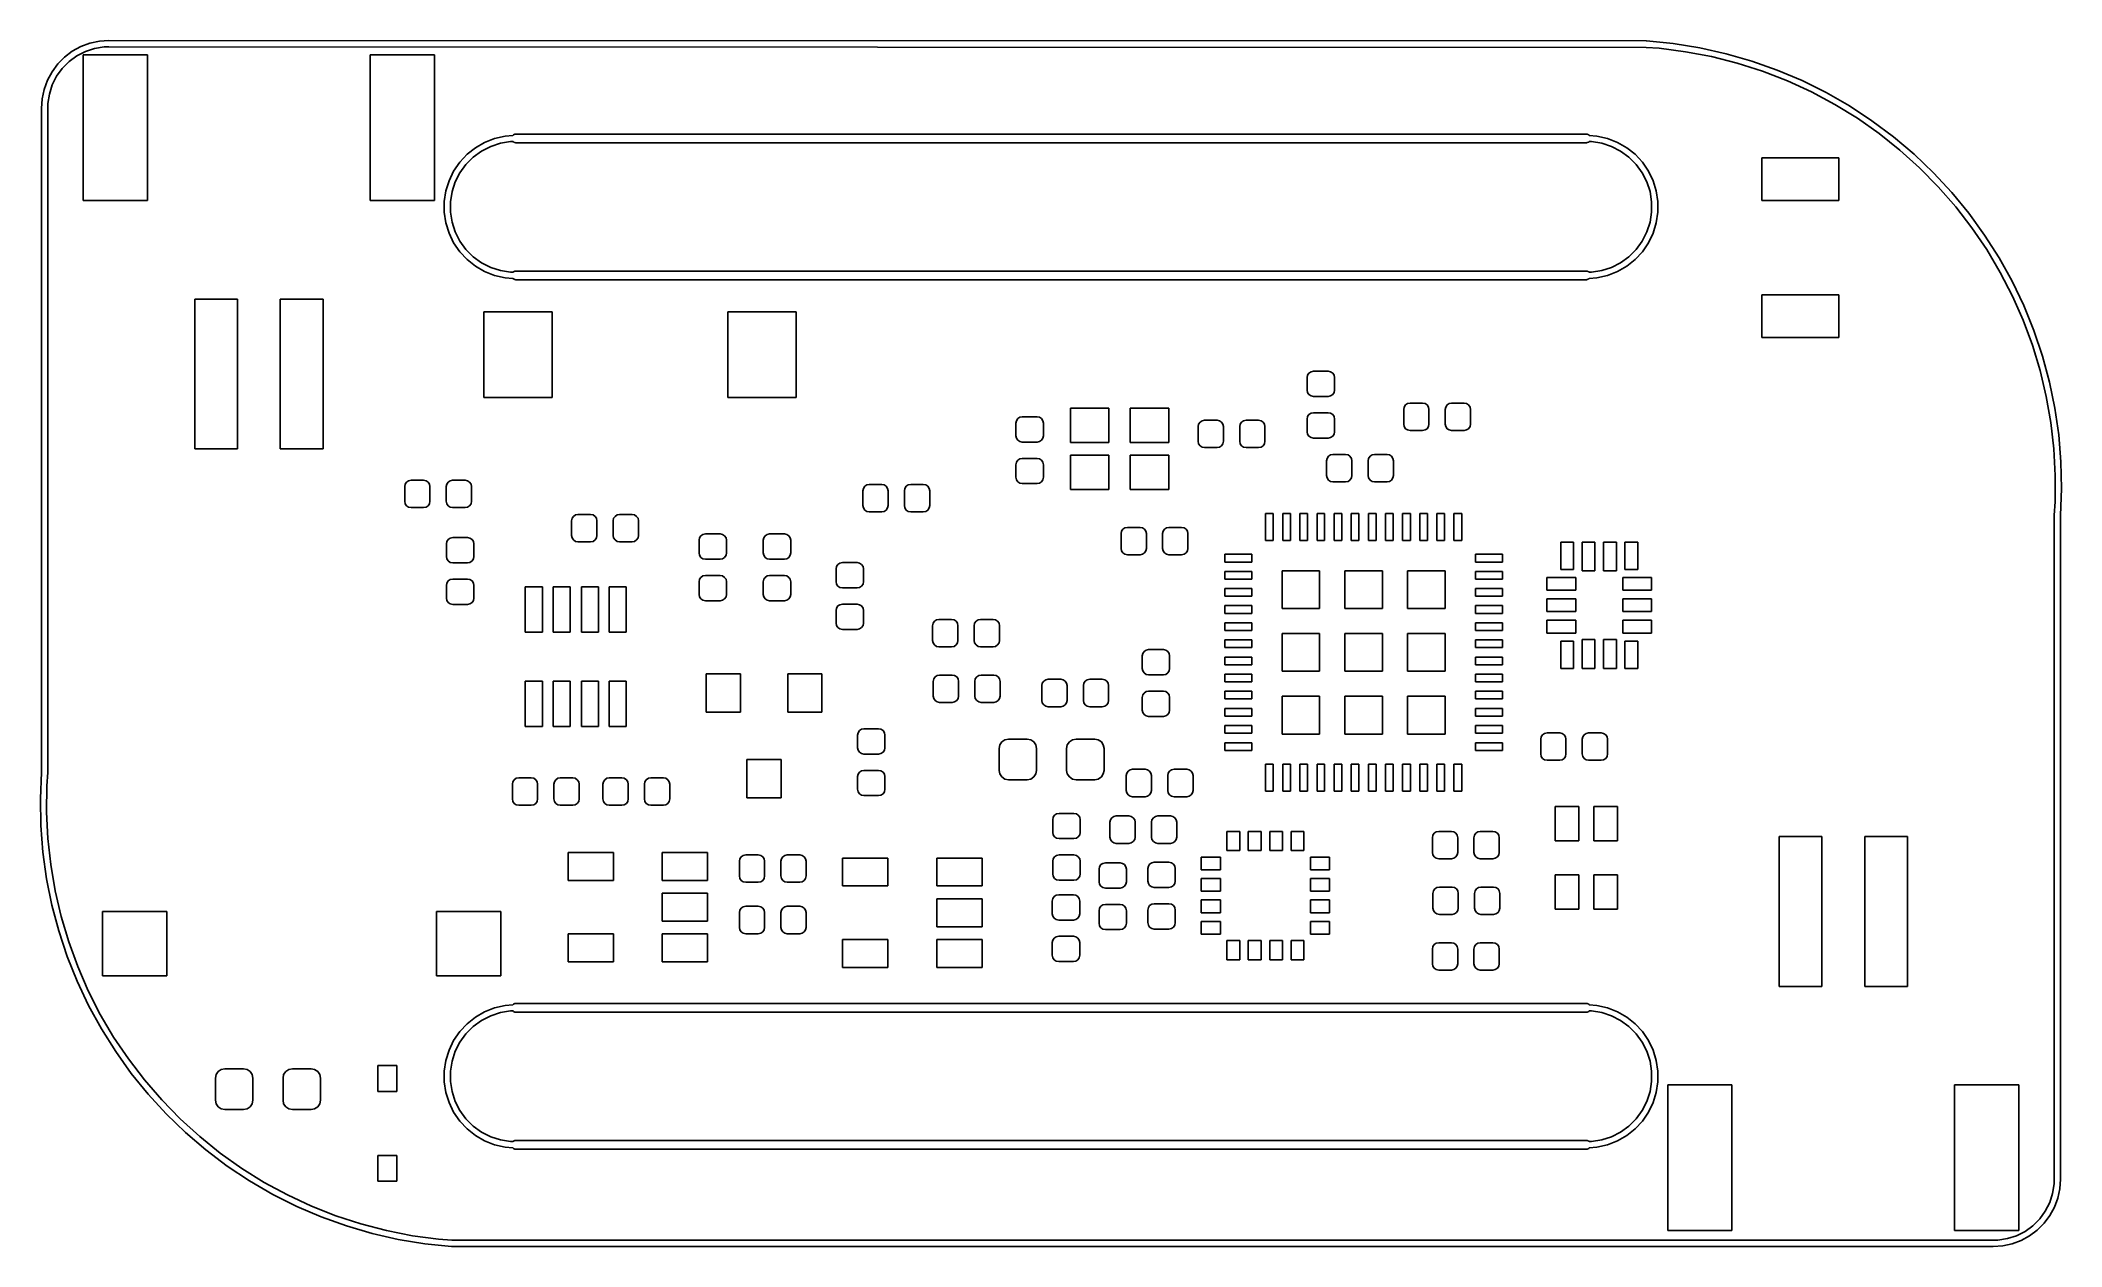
# Model space of a CAD drawing. Extents: x 0.04 to 1.89, y 0.04 to 1.15.
import ezdxf

# ---------------------------------------------------------------- set-up
doc = ezdxf.new("R2010")
doc.units = 0
doc.header["$MEASUREMENT"] = 0
doc.layers.add('BLACK', color=7, linetype='CONTINUOUS')

msp = doc.modelspace()

# ---------------------------------------------------------------- linework, layer by layer
at = {"layer": 'BLACK', "linetype": 'CONTINUOUS'}
for p, q in [((0.0576, 1.1299), (0.0647, 1.1353)), ((0.0647, 1.1353), (0.0725, 1.1395)), ((0.0768, 1.1351), (0.0689, 1.1311)), ((0.0725, 1.1395), (0.0809, 1.1427)), ((0.0852, 1.1379), (0.0768, 1.1351)), ((0.0809, 1.1427), (0.0896, 1.1446)), ((0.094, 1.1393), (0.0852, 1.1379)), ((0.0896, 1.1446), (0.0984, 1.1452)), ((0.0984, 1.1393), (0.094, 1.1393)), ((0.0984, 1.1452), (0.0984, 1.1452)), ((0.0984, 1.1452), (0.0984, 1.1452)), ((0.0984, 1.1452), (0.0984, 1.1452)), ((0.0984, 1.1452), (0.0984, 1.1452)), ((0.0984, 1.1452), (1.5118, 1.1447)), ((1.5117, 1.1388), (0.0984, 1.1393)), ((0.0984, 1.1393), (0.0984, 1.1393)), ((1.5238, 1.138), (1.5117, 1.1388)), ((1.5118, 1.1447), (1.512, 1.1447)), ((1.512, 1.1447), (1.512, 1.1447)), ((1.512, 1.1447), (1.5366, 1.1423)), ((1.548, 1.1348), (1.5238, 1.138)), ((1.5366, 1.1423), (1.561, 1.1384)), ((1.5719, 1.1303), (1.548, 1.1348)), ((1.561, 1.1384), (1.5852, 1.133)), ((0.0419, 1.1086), (0.0461, 1.1164)), ((0.0461, 1.1164), (0.0514, 1.1236)), ((0.0555, 1.1195), (0.0503, 1.1123)), ((0.0514, 1.1236), (0.0576, 1.1299)), ((0.0617, 1.1258), (0.0555, 1.1195)), ((0.0689, 1.1311), (0.0617, 1.1258)), ((0.0748, 0.998), (0.0748, 1.1319)), ((0.0748, 1.1319), (0.1339, 1.1319)), ((0.1339, 1.1319), (0.1339, 0.998)), ((0.3386, 0.998), (0.3386, 1.1319)), ((0.3386, 1.1319), (0.3976, 1.1319)), ((0.3976, 1.1319), (0.3976, 0.998)), ((1.5955, 1.1243), (1.5719, 1.1303)), ((1.5852, 1.133), (1.609, 1.1262)), ((1.6188, 1.1168), (1.5955, 1.1243)), ((1.609, 1.1262), (1.6323, 1.1179)), ((1.6415, 1.108), (1.6188, 1.1168)), ((1.6323, 1.1179), (1.655, 1.1083)), ((0.037, 1.0915), (0.0388, 1.1002)), ((0.0388, 1.1002), (0.0419, 1.1086)), ((0.0463, 1.1044), (0.0436, 1.0959)), ((0.0503, 1.1123), (0.0463, 1.1044)), ((1.6637, 1.0978), (1.6415, 1.108)), ((1.655, 1.1083), (1.6772, 1.0973)), ((1.6852, 1.0863), (1.6637, 1.0978)), ((1.6772, 1.0973), (1.6987, 1.085)), ((0.0364, 1.0827), (0.037, 1.0915)), ((0.0364, 0.4725), (0.0364, 1.0827)), ((0.0364, 1.0827), (0.0364, 1.0827)), ((0.0436, 1.0959), (0.0423, 1.0871)), ((0.0423, 1.0871), (0.0423, 1.0827)), ((0.0423, 1.0827), (0.0423, 1.0827)), ((0.0423, 1.0827), (0.0423, 1.0827)), ((0.0423, 1.0827), (0.0423, 0.4724)), ((1.7059, 1.0736), (1.6852, 1.0863)), ((1.6987, 1.085), (1.7193, 1.0714)), ((1.7259, 1.0596), (1.7059, 1.0736)), ((1.7193, 1.0714), (1.7391, 1.0566)), ((1.745, 1.0444), (1.7259, 1.0596)), ((0.4276, 1.0405), (0.4353, 1.0466)), ((0.441, 1.0435), (0.4333, 1.0379)), ((0.4353, 1.0466), (0.4438, 1.0515)), ((0.4494, 1.0478), (0.441, 1.0435)), ((0.4438, 1.0515), (0.453, 1.0551)), ((0.4584, 1.0507), (0.4494, 1.0478)), ((0.453, 1.0551), (0.4626, 1.0573)), ((0.4677, 1.0522), (0.4584, 1.0507)), ((0.4626, 1.0573), (0.4697, 1.0579)), ((0.4699, 1.0522), (0.4677, 1.0522)), ((0.4697, 1.0579), (0.4703, 1.0584)), ((0.4703, 1.0518), (0.4699, 1.0522)), ((0.4703, 1.0584), (0.4717, 1.059)), ((0.4717, 1.0513), (0.4703, 1.0518)), ((0.4717, 1.059), (0.4724, 1.0591)), ((0.4724, 1.0512), (0.4717, 1.0513)), ((0.4724, 1.0591), (1.4567, 1.0591)), ((1.4567, 1.0512), (0.4724, 1.0512)), ((1.4567, 1.0591), (1.4575, 1.059)), ((1.4575, 1.0513), (1.4567, 1.0512)), ((1.4575, 1.059), (1.4589, 1.0584)), ((1.4589, 1.0518), (1.4575, 1.0513)), ((1.4589, 1.0584), (1.4594, 1.0579)), ((1.4592, 1.0522), (1.4589, 1.0518)), ((1.4614, 1.0522), (1.4592, 1.0522)), ((1.4594, 1.0579), (1.4665, 1.0573)), ((1.4708, 1.0507), (1.4614, 1.0522)), ((1.4665, 1.0573), (1.4761, 1.0551)), ((1.4797, 1.0478), (1.4708, 1.0507)), ((1.4761, 1.0551), (1.4853, 1.0515)), ((1.4882, 1.0435), (1.4797, 1.0478)), ((1.4853, 1.0515), (1.4938, 1.0466)), ((1.4958, 1.0379), (1.4882, 1.0435)), ((1.4938, 1.0466), (1.5015, 1.0405)), ((1.7391, 1.0566), (1.758, 1.0406)), ((1.7631, 1.0281), (1.745, 1.0444)), ((1.758, 1.0406), (1.7759, 1.0235)), ((0.4111, 1.0162), (0.4153, 1.0251)), ((0.4153, 1.0251), (0.4209, 1.0332)), ((0.4211, 1.0236), (0.4168, 1.0152)), ((0.4209, 1.0332), (0.4276, 1.0405)), ((0.4266, 1.0312), (0.4211, 1.0236)), ((0.4333, 1.0379), (0.4266, 1.0312)), ((1.5025, 1.0312), (1.4958, 1.0379)), ((1.5015, 1.0405), (1.5083, 1.0332)), ((1.508, 1.0236), (1.5025, 1.0312)), ((1.5123, 1.0152), (1.508, 1.0236)), ((1.5083, 1.0332), (1.5138, 1.0251)), ((1.5138, 1.0251), (1.5181, 1.0162)), ((1.6181, 0.998), (1.6181, 1.0374)), ((1.6181, 1.0374), (1.689, 1.0374)), ((1.689, 1.0374), (1.689, 0.998)), ((1.7802, 1.0107), (1.7631, 1.0281)), ((1.7759, 1.0235), (1.7927, 1.0054)), ((0.4067, 0.9971), (0.4081, 1.0068)), ((0.4081, 1.0068), (0.4111, 1.0162)), ((0.4139, 1.0062), (0.4124, 0.9969)), ((0.4168, 1.0152), (0.4139, 1.0062)), ((1.5153, 1.0062), (1.5123, 1.0152)), ((1.5167, 0.9969), (1.5153, 1.0062)), ((1.5181, 1.0162), (1.521, 1.0068)), ((1.521, 1.0068), (1.5225, 0.9971)), ((1.7963, 0.9923), (1.7802, 1.0107)), ((1.7927, 1.0054), (1.8084, 0.9863)), ((0.1339, 0.998), (0.0748, 0.998)), ((0.3976, 0.998), (0.3386, 0.998)), ((0.4067, 0.9872), (0.4067, 0.9971)), ((0.4081, 0.9775), (0.4067, 0.9872)), ((0.4124, 0.9969), (0.4124, 0.9874)), ((0.4124, 0.9874), (0.4139, 0.9781)), ((1.5153, 0.9781), (1.5167, 0.9874)), ((1.5167, 0.9874), (1.5167, 0.9969)), ((1.5225, 0.9872), (1.521, 0.9775)), ((1.5225, 0.9971), (1.5225, 0.9872)), ((1.689, 0.998), (1.6181, 0.998)), ((1.8112, 0.973), (1.7963, 0.9923)), ((1.8084, 0.9863), (1.8229, 0.9663)), ((0.4111, 0.968), (0.4081, 0.9775)), ((0.4153, 0.9592), (0.4111, 0.968)), ((0.4139, 0.9781), (0.4168, 0.9691)), ((0.4168, 0.9691), (0.4211, 0.9607)), ((1.508, 0.9607), (1.5123, 0.9691)), ((1.5123, 0.9691), (1.5153, 0.9781)), ((1.5181, 0.968), (1.5138, 0.9592)), ((1.521, 0.9775), (1.5181, 0.968)), ((1.8249, 0.9529), (1.8112, 0.973)), ((0.4209, 0.951), (0.4153, 0.9592)), ((0.4276, 0.9438), (0.4209, 0.951)), ((0.4211, 0.9607), (0.4266, 0.953)), ((0.4266, 0.953), (0.4333, 0.9463)), ((1.4958, 0.9463), (1.5025, 0.953)), ((1.5083, 0.951), (1.5015, 0.9438)), ((1.5025, 0.953), (1.508, 0.9607)), ((1.5138, 0.9592), (1.5083, 0.951)), ((1.8229, 0.9663), (1.8362, 0.9454)), ((1.8373, 0.9319), (1.8249, 0.9529)), ((0.4353, 0.9376), (0.4276, 0.9438)), ((0.4333, 0.9463), (0.441, 0.9408)), ((0.4438, 0.9327), (0.4353, 0.9376)), ((0.441, 0.9408), (0.4494, 0.9365)), ((0.453, 0.9291), (0.4438, 0.9327)), ((0.4494, 0.9365), (0.4584, 0.9336)), ((0.4584, 0.9336), (0.4677, 0.9321)), ((0.4677, 0.9321), (0.4699, 0.9321)), ((0.4699, 0.9321), (0.4703, 0.9324)), ((0.4703, 0.9324), (0.4717, 0.933)), ((0.4717, 0.933), (0.4724, 0.9331)), ((0.4724, 0.9331), (1.4567, 0.9331)), ((1.4567, 0.9331), (1.4575, 0.933)), ((1.4575, 0.933), (1.4589, 0.9324)), ((1.4589, 0.9324), (1.4592, 0.9321)), ((1.4592, 0.9321), (1.4614, 0.9321)), ((1.4614, 0.9321), (1.4708, 0.9336)), ((1.4708, 0.9336), (1.4797, 0.9365)), ((1.4853, 0.9327), (1.4761, 0.9291)), ((1.4797, 0.9365), (1.4882, 0.9408)), ((1.4938, 0.9376), (1.4853, 0.9327)), ((1.4882, 0.9408), (1.4958, 0.9463)), ((1.5015, 0.9438), (1.4938, 0.9376)), ((1.8362, 0.9454), (1.8482, 0.9238)), ((1.8485, 0.9102), (1.8373, 0.9319)), ((0.4626, 0.9269), (0.453, 0.9291)), ((0.4697, 0.9264), (0.4626, 0.9269)), ((0.4703, 0.9259), (0.4697, 0.9264)), ((0.4717, 0.9253), (0.4703, 0.9259)), ((0.4724, 0.9252), (0.4717, 0.9253)), ((1.4567, 0.9252), (0.4724, 0.9252)), ((1.4575, 0.9253), (1.4567, 0.9252)), ((1.4589, 0.9259), (1.4575, 0.9253)), ((1.4594, 0.9264), (1.4589, 0.9259)), ((1.4665, 0.9269), (1.4594, 0.9264)), ((1.4761, 0.9291), (1.4665, 0.9269)), ((1.6181, 0.872), (1.6181, 0.9114)), ((1.6181, 0.9114), (1.689, 0.9114)), ((1.689, 0.9114), (1.689, 0.872)), ((1.8482, 0.9238), (1.8588, 0.9015)), ((0.1772, 0.7697), (0.1772, 0.9075)), ((0.1772, 0.9075), (0.2165, 0.9075)), ((0.2165, 0.9075), (0.2165, 0.7697)), ((0.2559, 0.7697), (0.2559, 0.9075)), ((0.2559, 0.9075), (0.2953, 0.9075)), ((0.2953, 0.9075), (0.2953, 0.7697)), ((0.4429, 0.8169), (0.4429, 0.8957)), ((0.4429, 0.8957), (0.5059, 0.8957)), ((0.5059, 0.8957), (0.5059, 0.8169)), ((0.6673, 0.8169), (0.6673, 0.8957)), ((0.6673, 0.8957), (0.7303, 0.8957)), ((0.7303, 0.8957), (0.7303, 0.8169)), ((1.8583, 0.8879), (1.8485, 0.9102)), ((1.8588, 0.9015), (1.8681, 0.8785)), ((1.8668, 0.8651), (1.8583, 0.8879)), ((1.8681, 0.8785), (1.876, 0.8551)), ((1.689, 0.872), (1.6181, 0.872)), ((1.8739, 0.8417), (1.8668, 0.8651)), ((1.876, 0.8551), (1.8825, 0.8312)), ((1.2, 0.8353), (1.2004, 0.8376)), ((1.2004, 0.8376), (1.2017, 0.8394)), ((1.2017, 0.8394), (1.2036, 0.8407)), ((1.2036, 0.8407), (1.2058, 0.8411)), ((1.2058, 0.8411), (1.2194, 0.8411)), ((1.2194, 0.8411), (1.2216, 0.8407)), ((1.2216, 0.8407), (1.2235, 0.8394)), ((1.2235, 0.8394), (1.2248, 0.8376)), ((1.2248, 0.8376), (1.2252, 0.8353)), ((1.8796, 0.818), (1.8739, 0.8417)), ((1.2, 0.8237), (1.2, 0.8353)), ((1.2004, 0.8215), (1.2, 0.8237)), ((1.2017, 0.8196), (1.2004, 0.8215)), ((1.2036, 0.8184), (1.2017, 0.8196)), ((1.2058, 0.8179), (1.2036, 0.8184)), ((1.2194, 0.8179), (1.2058, 0.8179)), ((1.2216, 0.8184), (1.2194, 0.8179)), ((1.2235, 0.8196), (1.2216, 0.8184)), ((1.2248, 0.8215), (1.2235, 0.8196)), ((1.2252, 0.8237), (1.2248, 0.8215)), ((1.2252, 0.8353), (1.2252, 0.8237)), ((1.8838, 0.794), (1.8796, 0.818)), ((1.8825, 0.8312), (1.8875, 0.807)), ((0.5059, 0.8169), (0.4429, 0.8169)), ((0.7303, 0.8169), (0.6673, 0.8169)), ((0.9359, 0.7988), (0.9381, 0.7992)), ((0.9381, 0.7992), (0.9517, 0.7992)), ((0.9517, 0.7992), (0.9539, 0.7988)), ((0.9823, 0.7756), (0.9823, 0.8071)), ((0.9823, 0.8071), (1.0177, 0.8071)), ((1.0177, 0.8071), (1.0177, 0.7756)), ((1.0374, 0.7756), (1.0374, 0.8071)), ((1.0374, 0.8071), (1.0728, 0.8071)), ((1.0728, 0.8071), (1.0728, 0.7756)), ((1.2, 0.7971), (1.2004, 0.7994)), ((1.2004, 0.7994), (1.2017, 0.8013)), ((1.2017, 0.8013), (1.2036, 0.8025)), ((1.2036, 0.8025), (1.2058, 0.803)), ((1.2058, 0.803), (1.2194, 0.803)), ((1.2194, 0.803), (1.2216, 0.8025)), ((1.2216, 0.8025), (1.2235, 0.8013)), ((1.2235, 0.8013), (1.2248, 0.7994)), ((1.2248, 0.7994), (1.2252, 0.7971)), ((1.2888, 0.806), (1.2892, 0.8082)), ((1.2888, 0.7924), (1.2888, 0.806)), ((1.2892, 0.8082), (1.2905, 0.8101)), ((1.2905, 0.8101), (1.2924, 0.8114)), ((1.2924, 0.8114), (1.2946, 0.8118)), ((1.2946, 0.8118), (1.3062, 0.8118)), ((1.3062, 0.8118), (1.3084, 0.8114)), ((1.3084, 0.8114), (1.3103, 0.8101)), ((1.3103, 0.8101), (1.3116, 0.8082)), ((1.3116, 0.8082), (1.312, 0.806)), ((1.312, 0.806), (1.312, 0.7924)), ((1.327, 0.806), (1.3274, 0.8082)), ((1.327, 0.7924), (1.327, 0.806)), ((1.3274, 0.8082), (1.3287, 0.8101)), ((1.3287, 0.8101), (1.3306, 0.8114)), ((1.3306, 0.8114), (1.3328, 0.8118)), ((1.3328, 0.8118), (1.3444, 0.8118)), ((1.3444, 0.8118), (1.3466, 0.8114)), ((1.3466, 0.8114), (1.3485, 0.8101)), ((1.3485, 0.8101), (1.3498, 0.8082)), ((1.3498, 0.8082), (1.3502, 0.806)), ((1.3502, 0.806), (1.3502, 0.7924)), ((1.8875, 0.807), (1.891, 0.7825)), ((0.9323, 0.7934), (0.9327, 0.7956)), ((0.9323, 0.7818), (0.9323, 0.7934)), ((0.9327, 0.7796), (0.9323, 0.7818)), ((0.9327, 0.7956), (0.934, 0.7975)), ((0.934, 0.7975), (0.9359, 0.7988)), ((0.9539, 0.7988), (0.9558, 0.7975)), ((0.9558, 0.7975), (0.957, 0.7956)), ((0.957, 0.7956), (0.9575, 0.7934)), ((0.9575, 0.7818), (0.957, 0.7796)), ((0.9575, 0.7934), (0.9575, 0.7818)), ((1.0998, 0.7903), (1.1002, 0.7925)), ((1.0998, 0.7767), (1.0998, 0.7903)), ((1.1002, 0.7925), (1.1015, 0.7944)), ((1.1015, 0.7944), (1.1034, 0.7956)), ((1.1034, 0.7956), (1.1056, 0.7961)), ((1.1056, 0.7961), (1.1172, 0.7961)), ((1.1172, 0.7961), (1.1194, 0.7956)), ((1.1194, 0.7956), (1.1213, 0.7944)), ((1.1213, 0.7944), (1.1226, 0.7925)), ((1.1226, 0.7925), (1.123, 0.7903)), ((1.123, 0.7903), (1.123, 0.7767)), ((1.138, 0.7903), (1.1384, 0.7925)), ((1.138, 0.7767), (1.138, 0.7903)), ((1.1384, 0.7925), (1.1397, 0.7944)), ((1.1397, 0.7944), (1.1416, 0.7956)), ((1.1416, 0.7956), (1.1438, 0.7961)), ((1.1438, 0.7961), (1.1554, 0.7961)), ((1.1554, 0.7961), (1.1576, 0.7956)), ((1.1576, 0.7956), (1.1595, 0.7944)), ((1.1595, 0.7944), (1.1608, 0.7925)), ((1.1608, 0.7925), (1.1612, 0.7903)), ((1.1612, 0.7903), (1.1612, 0.7767)), ((1.2, 0.7855), (1.2, 0.7971)), ((1.2004, 0.7833), (1.2, 0.7855)), ((1.2017, 0.7814), (1.2004, 0.7833)), ((1.2036, 0.7802), (1.2017, 0.7814)), ((1.2235, 0.7814), (1.2216, 0.7802)), ((1.2248, 0.7833), (1.2235, 0.7814)), ((1.2252, 0.7855), (1.2248, 0.7833)), ((1.2252, 0.7971), (1.2252, 0.7855)), ((1.2892, 0.7902), (1.2888, 0.7924)), ((1.2905, 0.7883), (1.2892, 0.7902)), ((1.2924, 0.7871), (1.2905, 0.7883)), ((1.2946, 0.7866), (1.2924, 0.7871)), ((1.3062, 0.7866), (1.2946, 0.7866)), ((1.3084, 0.7871), (1.3062, 0.7866)), ((1.3103, 0.7883), (1.3084, 0.7871)), ((1.3116, 0.7902), (1.3103, 0.7883)), ((1.312, 0.7924), (1.3116, 0.7902)), ((1.3274, 0.7902), (1.327, 0.7924)), ((1.3287, 0.7883), (1.3274, 0.7902)), ((1.3306, 0.7871), (1.3287, 0.7883)), ((1.3328, 0.7866), (1.3306, 0.7871)), ((1.3444, 0.7866), (1.3328, 0.7866)), ((1.3466, 0.7871), (1.3444, 0.7866)), ((1.3485, 0.7883), (1.3466, 0.7871)), ((1.3498, 0.7902), (1.3485, 0.7883)), ((1.3502, 0.7924), (1.3498, 0.7902)), ((1.8865, 0.7698), (1.8838, 0.794)), ((1.891, 0.7825), (1.8931, 0.7579)), ((0.2165, 0.7697), (0.1772, 0.7697)), ((0.2953, 0.7697), (0.2559, 0.7697)), ((0.934, 0.7777), (0.9327, 0.7796)), ((0.9359, 0.7764), (0.934, 0.7777)), ((0.9381, 0.776), (0.9359, 0.7764)), ((0.9517, 0.776), (0.9381, 0.776)), ((0.9539, 0.7764), (0.9517, 0.776)), ((0.9558, 0.7777), (0.9539, 0.7764)), ((0.957, 0.7796), (0.9558, 0.7777)), ((1.0177, 0.7756), (0.9823, 0.7756)), ((0.9823, 0.7323), (0.9823, 0.7638)), ((0.9823, 0.7638), (1.0177, 0.7638)), ((1.0177, 0.7638), (1.0177, 0.7323)), ((1.0728, 0.7756), (1.0374, 0.7756)), ((1.0374, 0.7323), (1.0374, 0.7638)), ((1.0374, 0.7638), (1.0728, 0.7638)), ((1.0728, 0.7638), (1.0728, 0.7323)), ((1.1002, 0.7745), (1.0998, 0.7767)), ((1.1015, 0.7726), (1.1002, 0.7745)), ((1.1034, 0.7713), (1.1015, 0.7726)), ((1.1056, 0.7709), (1.1034, 0.7713)), ((1.1172, 0.7709), (1.1056, 0.7709)), ((1.1194, 0.7713), (1.1172, 0.7709)), ((1.1213, 0.7726), (1.1194, 0.7713)), ((1.1226, 0.7745), (1.1213, 0.7726)), ((1.123, 0.7767), (1.1226, 0.7745)), ((1.1384, 0.7745), (1.138, 0.7767)), ((1.1397, 0.7726), (1.1384, 0.7745)), ((1.1416, 0.7713), (1.1397, 0.7726)), ((1.1438, 0.7709), (1.1416, 0.7713)), ((1.1554, 0.7709), (1.1438, 0.7709)), ((1.1576, 0.7713), (1.1554, 0.7709)), ((1.1595, 0.7726), (1.1576, 0.7713)), ((1.1608, 0.7745), (1.1595, 0.7726)), ((1.1612, 0.7767), (1.1608, 0.7745)), ((1.2058, 0.7797), (1.2036, 0.7802)), ((1.2194, 0.7797), (1.2058, 0.7797)), ((1.2184, 0.761), (1.2196, 0.7629)), ((1.2216, 0.7802), (1.2194, 0.7797)), ((1.2196, 0.7629), (1.2215, 0.7641)), ((1.2215, 0.7641), (1.2237, 0.7646)), ((1.2237, 0.7646), (1.2353, 0.7646)), ((1.2353, 0.7646), (1.2376, 0.7641)), ((1.2376, 0.7641), (1.2394, 0.7629)), ((1.2394, 0.7629), (1.2407, 0.761)), ((1.2565, 0.761), (1.2578, 0.7629)), ((1.2578, 0.7629), (1.2597, 0.7641)), ((1.2597, 0.7641), (1.2619, 0.7646)), ((1.2619, 0.7646), (1.2735, 0.7646)), ((1.2735, 0.7646), (1.2757, 0.7641)), ((1.2757, 0.7641), (1.2776, 0.7629)), ((1.2776, 0.7629), (1.2789, 0.761)), ((1.8878, 0.7454), (1.8865, 0.7698)), ((0.9323, 0.7552), (0.9327, 0.7574)), ((0.9323, 0.7436), (0.9323, 0.7552)), ((0.9327, 0.7414), (0.9323, 0.7436)), ((0.9327, 0.7574), (0.934, 0.7593)), ((0.934, 0.7593), (0.9359, 0.7606)), ((0.9359, 0.7606), (0.9381, 0.761)), ((0.9381, 0.761), (0.9517, 0.761)), ((0.9517, 0.761), (0.9539, 0.7606)), ((0.9539, 0.7606), (0.9558, 0.7593)), ((0.9558, 0.7593), (0.957, 0.7574)), ((0.957, 0.7574), (0.9575, 0.7552)), ((0.9575, 0.7436), (0.957, 0.7414)), ((0.9575, 0.7552), (0.9575, 0.7436)), ((1.2179, 0.7588), (1.2184, 0.761)), ((1.2179, 0.7452), (1.2179, 0.7588)), ((1.2184, 0.743), (1.2179, 0.7452)), ((1.2407, 0.761), (1.2411, 0.7588)), ((1.2411, 0.7452), (1.2407, 0.743)), ((1.2411, 0.7588), (1.2411, 0.7452)), ((1.2561, 0.7588), (1.2565, 0.761)), ((1.2561, 0.7452), (1.2561, 0.7588)), ((1.2565, 0.743), (1.2561, 0.7452)), ((1.2789, 0.761), (1.2793, 0.7588)), ((1.2793, 0.7452), (1.2789, 0.743)), ((1.2793, 0.7588), (1.2793, 0.7452)), ((1.8876, 0.721), (1.8878, 0.7454)), ((1.8931, 0.7579), (1.8936, 0.7332)), ((0.3703, 0.7351), (0.3707, 0.7374)), ((0.3703, 0.7216), (0.3703, 0.7351)), ((0.3707, 0.7374), (0.372, 0.7392)), ((0.372, 0.7392), (0.3739, 0.7405)), ((0.3739, 0.7405), (0.3761, 0.7409)), ((0.3761, 0.7409), (0.3877, 0.7409)), ((0.3877, 0.7409), (0.3899, 0.7405)), ((0.3899, 0.7405), (0.3918, 0.7392)), ((0.3918, 0.7392), (0.3931, 0.7374)), ((0.3931, 0.7374), (0.3935, 0.7351)), ((0.3935, 0.7351), (0.3935, 0.7216)), ((0.4085, 0.7351), (0.4089, 0.7374)), ((0.4085, 0.7216), (0.4085, 0.7351)), ((0.4089, 0.7374), (0.4102, 0.7392)), ((0.4102, 0.7392), (0.412, 0.7405)), ((0.412, 0.7405), (0.4143, 0.7409)), ((0.4143, 0.7409), (0.4259, 0.7409)), ((0.4259, 0.7409), (0.4281, 0.7405)), ((0.4281, 0.7405), (0.43, 0.7392)), ((0.43, 0.7392), (0.4313, 0.7374)), ((0.4313, 0.7374), (0.4317, 0.7351)), ((0.4317, 0.7351), (0.4317, 0.7216)), ((0.7915, 0.7312), (0.792, 0.7334)), ((0.7915, 0.7176), (0.7915, 0.7312)), ((0.792, 0.7334), (0.7932, 0.7353)), ((0.7932, 0.7353), (0.7951, 0.7366)), ((0.7951, 0.7366), (0.7973, 0.737)), ((0.7973, 0.737), (0.809, 0.737)), ((0.809, 0.737), (0.8112, 0.7366)), ((0.8112, 0.7366), (0.8131, 0.7353)), ((0.8131, 0.7353), (0.8143, 0.7334)), ((0.8143, 0.7334), (0.8148, 0.7312)), ((0.8148, 0.7312), (0.8148, 0.7176)), ((0.8297, 0.7312), (0.8302, 0.7334)), ((0.8297, 0.7176), (0.8297, 0.7312)), ((0.8302, 0.7334), (0.8314, 0.7353)), ((0.8314, 0.7353), (0.8333, 0.7366)), ((0.8333, 0.7366), (0.8355, 0.737)), ((0.8355, 0.737), (0.8471, 0.737)), ((0.8471, 0.737), (0.8494, 0.7366)), ((0.8494, 0.7366), (0.8513, 0.7353)), ((0.8513, 0.7353), (0.8525, 0.7334)), ((0.8525, 0.7334), (0.853, 0.7312)), ((0.853, 0.7312), (0.853, 0.7176)), ((0.934, 0.7395), (0.9327, 0.7414)), ((0.9359, 0.7382), (0.934, 0.7395)), ((0.9381, 0.7378), (0.9359, 0.7382)), ((0.9517, 0.7378), (0.9381, 0.7378)), ((0.9539, 0.7382), (0.9517, 0.7378)), ((0.9558, 0.7395), (0.9539, 0.7382)), ((0.957, 0.7414), (0.9558, 0.7395)), ((1.0177, 0.7323), (0.9823, 0.7323)), ((1.0728, 0.7323), (1.0374, 0.7323)), ((1.2196, 0.7411), (1.2184, 0.743)), ((1.2215, 0.7398), (1.2196, 0.7411)), ((1.2237, 0.7394), (1.2215, 0.7398)), ((1.2353, 0.7394), (1.2237, 0.7394)), ((1.2376, 0.7398), (1.2353, 0.7394)), ((1.2394, 0.7411), (1.2376, 0.7398)), ((1.2407, 0.743), (1.2394, 0.7411)), ((1.2578, 0.7411), (1.2565, 0.743)), ((1.2597, 0.7398), (1.2578, 0.7411)), ((1.2619, 0.7394), (1.2597, 0.7398)), ((1.2735, 0.7394), (1.2619, 0.7394)), ((1.2757, 0.7398), (1.2735, 0.7394)), ((1.2776, 0.7411), (1.2757, 0.7398)), ((1.2789, 0.743), (1.2776, 0.7411)), ((1.8936, 0.7332), (1.8927, 0.7086)), ((0.3707, 0.7193), (0.3703, 0.7216)), ((0.372, 0.7174), (0.3707, 0.7193)), ((0.3739, 0.7162), (0.372, 0.7174)), ((0.3761, 0.7157), (0.3739, 0.7162)), ((0.3877, 0.7157), (0.3761, 0.7157)), ((0.3899, 0.7162), (0.3877, 0.7157)), ((0.3918, 0.7174), (0.3899, 0.7162)), ((0.3931, 0.7193), (0.3918, 0.7174)), ((0.3935, 0.7216), (0.3931, 0.7193)), ((0.4089, 0.7193), (0.4085, 0.7216)), ((0.4102, 0.7174), (0.4089, 0.7193)), ((0.412, 0.7162), (0.4102, 0.7174)), ((0.4143, 0.7157), (0.412, 0.7162)), ((0.4259, 0.7157), (0.4143, 0.7157)), ((0.4281, 0.7162), (0.4259, 0.7157)), ((0.43, 0.7174), (0.4281, 0.7162)), ((0.4313, 0.7193), (0.43, 0.7174)), ((0.4317, 0.7216), (0.4313, 0.7193)), ((0.5243, 0.7059), (0.5255, 0.7077)), ((0.5255, 0.7077), (0.5274, 0.709)), ((0.5274, 0.709), (0.5296, 0.7094)), ((0.5296, 0.7094), (0.5412, 0.7094)), ((0.5412, 0.7094), (0.5435, 0.709)), ((0.5435, 0.709), (0.5453, 0.7077)), ((0.5453, 0.7077), (0.5466, 0.7059)), ((0.5624, 0.7059), (0.5637, 0.7077)), ((0.5637, 0.7077), (0.5656, 0.709)), ((0.5656, 0.709), (0.5678, 0.7094)), ((0.5678, 0.7094), (0.5794, 0.7094)), ((0.5794, 0.7094), (0.5817, 0.709)), ((0.5817, 0.709), (0.5835, 0.7077)), ((0.5835, 0.7077), (0.5848, 0.7059)), ((0.792, 0.7154), (0.7915, 0.7176)), ((0.7932, 0.7135), (0.792, 0.7154)), ((0.7951, 0.7123), (0.7932, 0.7135)), ((0.7973, 0.7118), (0.7951, 0.7123)), ((0.809, 0.7118), (0.7973, 0.7118)), ((0.8112, 0.7123), (0.809, 0.7118)), ((0.8131, 0.7135), (0.8112, 0.7123)), ((0.8143, 0.7154), (0.8131, 0.7135)), ((0.8148, 0.7176), (0.8143, 0.7154)), ((0.8302, 0.7154), (0.8297, 0.7176)), ((0.8314, 0.7135), (0.8302, 0.7154)), ((0.8333, 0.7123), (0.8314, 0.7135)), ((0.8355, 0.7118), (0.8333, 0.7123)), ((0.8471, 0.7118), (0.8355, 0.7118)), ((0.8494, 0.7123), (0.8471, 0.7118)), ((0.8513, 0.7135), (0.8494, 0.7123)), ((0.8525, 0.7154), (0.8513, 0.7135)), ((0.853, 0.7176), (0.8525, 0.7154)), ((1.1618, 0.6854), (1.1618, 0.7102)), ((1.1618, 0.7102), (1.1689, 0.7102)), ((1.1689, 0.7102), (1.1689, 0.6854)), ((1.1776, 0.6854), (1.1776, 0.7102)), ((1.1776, 0.7102), (1.1846, 0.7102)), ((1.1846, 0.7102), (1.1846, 0.6854)), ((1.1933, 0.6854), (1.1933, 0.7102)), ((1.1933, 0.7102), (1.2004, 0.7102)), ((1.2004, 0.7102), (1.2004, 0.6854)), ((1.2091, 0.6854), (1.2091, 0.7102)), ((1.2091, 0.7102), (1.2161, 0.7102)), ((1.2161, 0.7102), (1.2161, 0.6854)), ((1.2248, 0.6854), (1.2248, 0.7102)), ((1.2248, 0.7102), (1.2319, 0.7102)), ((1.2319, 0.7102), (1.2319, 0.6854)), ((1.2406, 0.6854), (1.2406, 0.7102)), ((1.2406, 0.7102), (1.2476, 0.7102)), ((1.2476, 0.7102), (1.2476, 0.6854)), ((1.2563, 0.6854), (1.2563, 0.7102)), ((1.2563, 0.7102), (1.2634, 0.7102)), ((1.2634, 0.7102), (1.2634, 0.6854)), ((1.272, 0.6854), (1.272, 0.7102)), ((1.272, 0.7102), (1.2791, 0.7102)), ((1.2791, 0.7102), (1.2791, 0.6854)), ((1.2878, 0.6854), (1.2878, 0.7102)), ((1.2878, 0.7102), (1.2949, 0.7102)), ((1.2949, 0.7102), (1.2949, 0.6854)), ((1.3035, 0.6854), (1.3035, 0.7102)), ((1.3035, 0.7102), (1.3106, 0.7102)), ((1.3106, 0.7102), (1.3106, 0.6854)), ((1.3193, 0.6854), (1.3193, 0.7102)), ((1.3193, 0.7102), (1.3264, 0.7102)), ((1.3264, 0.7102), (1.3264, 0.6854)), ((1.335, 0.6854), (1.335, 0.7102)), ((1.335, 0.7102), (1.3421, 0.7102)), ((1.3421, 0.7102), (1.3421, 0.6854)), ((1.8868, 0.7089), (1.8876, 0.721)), ((1.8868, 0.7088), (1.8868, 0.7089)), ((1.8868, 0.7087), (1.8868, 0.7088)), ((1.8868, 0.0984), (1.8868, 0.7087)), ((1.8927, 0.7086), (1.8927, 0.0984)), ((0.4104, 0.6865), (0.4122, 0.6877)), ((0.4122, 0.6877), (0.4145, 0.6882)), ((0.4145, 0.6882), (0.4281, 0.6882)), ((0.4281, 0.6882), (0.4303, 0.6877)), ((0.4303, 0.6877), (0.4322, 0.6865)), ((0.5238, 0.7036), (0.5243, 0.7059)), ((0.5238, 0.6901), (0.5238, 0.7036)), ((0.5243, 0.6878), (0.5238, 0.6901)), ((0.5255, 0.686), (0.5243, 0.6878)), ((0.5466, 0.6878), (0.5453, 0.686)), ((0.5466, 0.7059), (0.547, 0.7036)), ((0.547, 0.6901), (0.5466, 0.6878)), ((0.547, 0.7036), (0.547, 0.6901)), ((0.562, 0.7036), (0.5624, 0.7059)), ((0.562, 0.6901), (0.562, 0.7036)), ((0.5624, 0.6878), (0.562, 0.6901)), ((0.5637, 0.686), (0.5624, 0.6878)), ((0.5848, 0.6878), (0.5835, 0.686)), ((0.5848, 0.7059), (0.5852, 0.7036)), ((0.5852, 0.6901), (0.5848, 0.6878)), ((0.5852, 0.7036), (0.5852, 0.6901)), ((0.6409, 0.6857), (0.6414, 0.688)), ((0.6414, 0.688), (0.6426, 0.6898)), ((0.6426, 0.6898), (0.6445, 0.6911)), ((0.6445, 0.6911), (0.6468, 0.6915)), ((0.6468, 0.6915), (0.6603, 0.6915)), ((0.6603, 0.6915), (0.6626, 0.6911)), ((0.6626, 0.6911), (0.6644, 0.6898)), ((0.6644, 0.6898), (0.6657, 0.688)), ((0.6657, 0.688), (0.6661, 0.6857)), ((0.7, 0.6857), (0.7004, 0.688)), ((0.7004, 0.688), (0.7017, 0.6898)), ((0.7017, 0.6898), (0.7036, 0.6911)), ((0.7036, 0.6911), (0.7058, 0.6915)), ((0.7058, 0.6915), (0.7194, 0.6915)), ((0.7194, 0.6915), (0.7216, 0.6911)), ((0.7216, 0.6911), (0.7235, 0.6898)), ((0.7235, 0.6898), (0.7248, 0.688)), ((0.7248, 0.688), (0.7252, 0.6857)), ((1.0289, 0.6918), (1.0294, 0.6941)), ((1.0289, 0.6782), (1.0289, 0.6918)), ((1.0294, 0.6941), (1.0306, 0.6959)), ((1.0306, 0.6959), (1.0325, 0.6972)), ((1.0325, 0.6972), (1.0347, 0.6976)), ((1.0347, 0.6976), (1.0464, 0.6976)), ((1.0464, 0.6976), (1.0486, 0.6972)), ((1.0486, 0.6972), (1.0505, 0.6959)), ((1.0505, 0.6959), (1.0517, 0.6941)), ((1.0517, 0.6941), (1.0522, 0.6918)), ((1.0522, 0.6918), (1.0522, 0.6782)), ((1.0671, 0.6918), (1.0676, 0.6941)), ((1.0671, 0.6782), (1.0671, 0.6918)), ((1.0676, 0.6941), (1.0688, 0.6959)), ((1.0688, 0.6959), (1.0707, 0.6972)), ((1.0707, 0.6972), (1.0729, 0.6976)), ((1.0729, 0.6976), (1.0845, 0.6976)), ((1.0845, 0.6976), (1.0868, 0.6972)), ((1.0868, 0.6972), (1.0887, 0.6959)), ((1.0887, 0.6959), (1.0899, 0.6941)), ((1.0899, 0.6941), (1.0904, 0.6918)), ((1.0904, 0.6918), (1.0904, 0.6782)), ((0.4087, 0.6824), (0.4091, 0.6846)), ((0.4087, 0.6708), (0.4087, 0.6824)), ((0.4091, 0.6685), (0.4087, 0.6708)), ((0.4091, 0.6846), (0.4104, 0.6865)), ((0.4322, 0.6865), (0.4334, 0.6846)), ((0.4334, 0.6846), (0.4339, 0.6824)), ((0.4339, 0.6708), (0.4334, 0.6685)), ((0.4339, 0.6824), (0.4339, 0.6708)), ((0.5274, 0.6847), (0.5255, 0.686)), ((0.5296, 0.6843), (0.5274, 0.6847)), ((0.5412, 0.6843), (0.5296, 0.6843)), ((0.5435, 0.6847), (0.5412, 0.6843)), ((0.5453, 0.686), (0.5435, 0.6847)), ((0.5656, 0.6847), (0.5637, 0.686)), ((0.5678, 0.6843), (0.5656, 0.6847)), ((0.5794, 0.6843), (0.5678, 0.6843)), ((0.5817, 0.6847), (0.5794, 0.6843)), ((0.5835, 0.686), (0.5817, 0.6847)), ((0.6409, 0.6741), (0.6409, 0.6857)), ((0.6414, 0.6719), (0.6409, 0.6741)), ((0.6426, 0.67), (0.6414, 0.6719)), ((0.6445, 0.6687), (0.6426, 0.67)), ((0.6644, 0.67), (0.6626, 0.6687)), ((0.6657, 0.6719), (0.6644, 0.67)), ((0.6661, 0.6741), (0.6657, 0.6719)), ((0.6661, 0.6857), (0.6661, 0.6741)), ((0.7, 0.6741), (0.7, 0.6857)), ((0.7004, 0.6719), (0.7, 0.6741)), ((0.7017, 0.67), (0.7004, 0.6719)), ((0.7036, 0.6687), (0.7017, 0.67)), ((0.7235, 0.67), (0.7216, 0.6687)), ((0.7248, 0.6719), (0.7235, 0.67)), ((0.7252, 0.6741), (0.7248, 0.6719)), ((0.7252, 0.6857), (0.7252, 0.6741)), ((1.0294, 0.676), (1.0289, 0.6782)), ((1.0306, 0.6741), (1.0294, 0.676)), ((1.0325, 0.6729), (1.0306, 0.6741)), ((1.0347, 0.6724), (1.0325, 0.6729)), ((1.0464, 0.6724), (1.0347, 0.6724)), ((1.0486, 0.6729), (1.0464, 0.6724)), ((1.0505, 0.6741), (1.0486, 0.6729)), ((1.0517, 0.676), (1.0505, 0.6741)), ((1.0522, 0.6782), (1.0517, 0.676)), ((1.0676, 0.676), (1.0671, 0.6782)), ((1.0688, 0.6741), (1.0676, 0.676)), ((1.0707, 0.6729), (1.0688, 0.6741)), ((1.0729, 0.6724), (1.0707, 0.6729)), ((1.0845, 0.6724), (1.0729, 0.6724)), ((1.0868, 0.6729), (1.0845, 0.6724)), ((1.0887, 0.6741), (1.0868, 0.6729)), ((1.0899, 0.676), (1.0887, 0.6741)), ((1.0904, 0.6782), (1.0899, 0.676)), ((1.1244, 0.6657), (1.1244, 0.6728)), ((1.1244, 0.6728), (1.1492, 0.6728)), ((1.1492, 0.6728), (1.1492, 0.6657)), ((1.1689, 0.6854), (1.1618, 0.6854)), ((1.1846, 0.6854), (1.1776, 0.6854)), ((1.2004, 0.6854), (1.1933, 0.6854)), ((1.2161, 0.6854), (1.2091, 0.6854)), ((1.2319, 0.6854), (1.2248, 0.6854)), ((1.2476, 0.6854), (1.2406, 0.6854)), ((1.2634, 0.6854), (1.2563, 0.6854)), ((1.2791, 0.6854), (1.272, 0.6854)), ((1.2949, 0.6854), (1.2878, 0.6854)), ((1.3106, 0.6854), (1.3035, 0.6854)), ((1.3264, 0.6854), (1.3193, 0.6854)), ((1.3421, 0.6854), (1.335, 0.6854)), ((1.3547, 0.6657), (1.3547, 0.6728)), ((1.3547, 0.6728), (1.3795, 0.6728)), ((1.3795, 0.6728), (1.3795, 0.6657)), ((1.4331, 0.6589), (1.4331, 0.6841)), ((1.4331, 0.6841), (1.4449, 0.6841)), ((1.4449, 0.6841), (1.4449, 0.6589)), ((1.4528, 0.6575), (1.4528, 0.6841)), ((1.4528, 0.6841), (1.4646, 0.6841)), ((1.4646, 0.6841), (1.4646, 0.6575)), ((1.4724, 0.6575), (1.4724, 0.6841)), ((1.4724, 0.6841), (1.4843, 0.6841)), ((1.4843, 0.6841), (1.4843, 0.6575)), ((1.4921, 0.6589), (1.4921, 0.6841)), ((1.4921, 0.6841), (1.5039, 0.6841)), ((1.5039, 0.6841), (1.5039, 0.6589)), ((0.4104, 0.6667), (0.4091, 0.6685)), ((0.4122, 0.6654), (0.4104, 0.6667)), ((0.4145, 0.665), (0.4122, 0.6654)), ((0.4281, 0.665), (0.4145, 0.665)), ((0.4303, 0.6654), (0.4281, 0.665)), ((0.4322, 0.6667), (0.4303, 0.6654)), ((0.4334, 0.6685), (0.4322, 0.6667)), ((0.6414, 0.6498), (0.6426, 0.6516)), ((0.6426, 0.6516), (0.6445, 0.6529)), ((0.6468, 0.6683), (0.6445, 0.6687)), ((0.6445, 0.6529), (0.6468, 0.6533)), ((0.6603, 0.6683), (0.6468, 0.6683)), ((0.6468, 0.6533), (0.6603, 0.6533)), ((0.6626, 0.6687), (0.6603, 0.6683)), ((0.6603, 0.6533), (0.6626, 0.6529)), ((0.6626, 0.6529), (0.6644, 0.6516)), ((0.6644, 0.6516), (0.6657, 0.6498)), ((0.7004, 0.6498), (0.7017, 0.6516)), ((0.7017, 0.6516), (0.7036, 0.6529)), ((0.7058, 0.6683), (0.7036, 0.6687)), ((0.7036, 0.6529), (0.7058, 0.6533)), ((0.7194, 0.6683), (0.7058, 0.6683)), ((0.7058, 0.6533), (0.7194, 0.6533)), ((0.7216, 0.6687), (0.7194, 0.6683)), ((0.7194, 0.6533), (0.7216, 0.6529)), ((0.7216, 0.6529), (0.7235, 0.6516)), ((0.7235, 0.6516), (0.7248, 0.6498)), ((0.7669, 0.6594), (0.7674, 0.6616)), ((0.7669, 0.6477), (0.7669, 0.6594)), ((0.7674, 0.6616), (0.7686, 0.6635)), ((0.7686, 0.6635), (0.7705, 0.6647)), ((0.7705, 0.6647), (0.7727, 0.6652)), ((0.7727, 0.6652), (0.7863, 0.6652)), ((0.7863, 0.6652), (0.7885, 0.6647)), ((0.7885, 0.6647), (0.7904, 0.6635)), ((0.7904, 0.6635), (0.7917, 0.6616)), ((0.7917, 0.6616), (0.7921, 0.6594)), ((0.7921, 0.6594), (0.7921, 0.6477)), ((1.1492, 0.6657), (1.1244, 0.6657)), ((1.1244, 0.65), (1.1244, 0.6571)), ((1.1244, 0.6571), (1.1492, 0.6571)), ((1.1492, 0.6571), (1.1492, 0.65)), ((1.1769, 0.6231), (1.1769, 0.6577)), ((1.1769, 0.6577), (1.2115, 0.6577)), ((1.2115, 0.6577), (1.2115, 0.6231)), ((1.2346, 0.6231), (1.2346, 0.6577)), ((1.2346, 0.6577), (1.2693, 0.6577)), ((1.2693, 0.6577), (1.2693, 0.6231)), ((1.2924, 0.6231), (1.2924, 0.6577)), ((1.2924, 0.6577), (1.327, 0.6577)), ((1.327, 0.6577), (1.327, 0.6231)), ((1.3795, 0.6657), (1.3547, 0.6657)), ((1.3547, 0.65), (1.3547, 0.6571)), ((1.3547, 0.6571), (1.3795, 0.6571)), ((1.3795, 0.6571), (1.3795, 0.65)), ((1.4203, 0.6398), (1.4203, 0.6516)), ((1.4203, 0.6516), (1.4469, 0.6516)), ((1.4449, 0.6589), (1.4331, 0.6589)), ((1.4469, 0.6516), (1.4469, 0.6398)), ((1.4646, 0.6575), (1.4528, 0.6575)), ((1.4843, 0.6575), (1.4724, 0.6575)), ((1.4902, 0.6398), (1.4902, 0.6516)), ((1.4902, 0.6516), (1.5167, 0.6516)), ((1.5039, 0.6589), (1.4921, 0.6589)), ((1.5167, 0.6516), (1.5167, 0.6398)), ((0.4087, 0.6442), (0.4091, 0.6464)), ((0.4087, 0.6326), (0.4087, 0.6442)), ((0.4091, 0.6304), (0.4087, 0.6326)), ((0.4091, 0.6464), (0.4104, 0.6483)), ((0.4104, 0.6483), (0.4122, 0.6496)), ((0.4122, 0.6496), (0.4145, 0.65)), ((0.4145, 0.65), (0.4281, 0.65)), ((0.4281, 0.65), (0.4303, 0.6496)), ((0.4303, 0.6496), (0.4322, 0.6483)), ((0.4322, 0.6483), (0.4334, 0.6464)), ((0.4334, 0.6464), (0.4339, 0.6442)), ((0.4339, 0.6326), (0.4334, 0.6304)), ((0.4339, 0.6442), (0.4339, 0.6326)), ((0.4811, 0.6012), (0.4811, 0.6429)), ((0.4811, 0.6429), (0.4969, 0.6429)), ((0.4969, 0.6429), (0.4969, 0.6012)), ((0.5067, 0.6012), (0.5067, 0.6429)), ((0.5067, 0.6429), (0.5224, 0.6429)), ((0.5224, 0.6429), (0.5224, 0.6012)), ((0.5327, 0.6012), (0.5327, 0.6429)), ((0.5327, 0.6429), (0.5484, 0.6429)), ((0.5484, 0.6429), (0.5484, 0.6012)), ((0.5583, 0.6012), (0.5583, 0.6429)), ((0.5583, 0.6429), (0.574, 0.6429)), ((0.574, 0.6429), (0.574, 0.6012)), ((0.6409, 0.6475), (0.6414, 0.6498)), ((0.6409, 0.6359), (0.6409, 0.6475)), ((0.6414, 0.6337), (0.6409, 0.6359)), ((0.6426, 0.6318), (0.6414, 0.6337)), ((0.6445, 0.6306), (0.6426, 0.6318)), ((0.6644, 0.6318), (0.6626, 0.6306)), ((0.6657, 0.6337), (0.6644, 0.6318)), ((0.6657, 0.6498), (0.6661, 0.6475)), ((0.6661, 0.6359), (0.6657, 0.6337)), ((0.6661, 0.6475), (0.6661, 0.6359)), ((0.7, 0.6475), (0.7004, 0.6498)), ((0.7, 0.6359), (0.7, 0.6475)), ((0.7004, 0.6337), (0.7, 0.6359)), ((0.7017, 0.6318), (0.7004, 0.6337)), ((0.7036, 0.6306), (0.7017, 0.6318)), ((0.7235, 0.6318), (0.7216, 0.6306)), ((0.7248, 0.6337), (0.7235, 0.6318)), ((0.7248, 0.6498), (0.7252, 0.6475)), ((0.7252, 0.6359), (0.7248, 0.6337)), ((0.7252, 0.6475), (0.7252, 0.6359)), ((0.7674, 0.6455), (0.7669, 0.6477)), ((0.7686, 0.6436), (0.7674, 0.6455)), ((0.7705, 0.6424), (0.7686, 0.6436)), ((0.7727, 0.6419), (0.7705, 0.6424)), ((0.7863, 0.6419), (0.7727, 0.6419)), ((0.7885, 0.6424), (0.7863, 0.6419)), ((0.7904, 0.6436), (0.7885, 0.6424)), ((0.7917, 0.6455), (0.7904, 0.6436)), ((0.7921, 0.6477), (0.7917, 0.6455)), ((1.1492, 0.65), (1.1244, 0.65)), ((1.1244, 0.6343), (1.1244, 0.6413)), ((1.1244, 0.6413), (1.1492, 0.6413)), ((1.1492, 0.6343), (1.1244, 0.6343)), ((1.1492, 0.6413), (1.1492, 0.6343)), ((1.3795, 0.65), (1.3547, 0.65)), ((1.3547, 0.6343), (1.3547, 0.6413)), ((1.3547, 0.6413), (1.3795, 0.6413)), ((1.3795, 0.6343), (1.3547, 0.6343)), ((1.3795, 0.6413), (1.3795, 0.6343)), ((1.4469, 0.6398), (1.4203, 0.6398)), ((1.4203, 0.6201), (1.4203, 0.6319)), ((1.4203, 0.6319), (1.4469, 0.6319)), ((1.4469, 0.6319), (1.4469, 0.6201)), ((1.5167, 0.6398), (1.4902, 0.6398)), ((1.4902, 0.6201), (1.4902, 0.6319)), ((1.4902, 0.6319), (1.5167, 0.6319)), ((1.5167, 0.6319), (1.5167, 0.6201)), ((0.4104, 0.6285), (0.4091, 0.6304)), ((0.4122, 0.6272), (0.4104, 0.6285)), ((0.4145, 0.6268), (0.4122, 0.6272)), ((0.4281, 0.6268), (0.4145, 0.6268)), ((0.4303, 0.6272), (0.4281, 0.6268)), ((0.4322, 0.6285), (0.4303, 0.6272)), ((0.4334, 0.6304), (0.4322, 0.6285)), ((0.6468, 0.6301), (0.6445, 0.6306)), ((0.6603, 0.6301), (0.6468, 0.6301)), ((0.6626, 0.6306), (0.6603, 0.6301)), ((0.7058, 0.6301), (0.7036, 0.6306)), ((0.7194, 0.6301), (0.7058, 0.6301)), ((0.7216, 0.6306), (0.7194, 0.6301)), ((0.7669, 0.6212), (0.7674, 0.6234)), ((0.7669, 0.6095), (0.7669, 0.6212)), ((0.7674, 0.6234), (0.7686, 0.6253)), ((0.7686, 0.6253), (0.7705, 0.6265)), ((0.7705, 0.6265), (0.7727, 0.627)), ((0.7727, 0.627), (0.7863, 0.627)), ((0.7863, 0.627), (0.7885, 0.6265)), ((0.7885, 0.6265), (0.7904, 0.6253)), ((0.7904, 0.6253), (0.7917, 0.6234)), ((0.7917, 0.6234), (0.7921, 0.6212)), ((0.7921, 0.6212), (0.7921, 0.6095)), ((1.1244, 0.6185), (1.1244, 0.6256)), ((1.1244, 0.6256), (1.1492, 0.6256)), ((1.1492, 0.6185), (1.1244, 0.6185)), ((1.1492, 0.6256), (1.1492, 0.6185)), ((1.2115, 0.6231), (1.1769, 0.6231)), ((1.2693, 0.6231), (1.2346, 0.6231)), ((1.327, 0.6231), (1.2924, 0.6231)), ((1.3547, 0.6185), (1.3547, 0.6256)), ((1.3547, 0.6256), (1.3795, 0.6256)), ((1.3795, 0.6185), (1.3547, 0.6185)), ((1.3795, 0.6256), (1.3795, 0.6185)), ((1.4469, 0.6201), (1.4203, 0.6201)), ((1.5167, 0.6201), (1.4902, 0.6201)), ((0.4969, 0.6012), (0.4811, 0.6012)), ((0.5224, 0.6012), (0.5067, 0.6012)), ((0.5484, 0.6012), (0.5327, 0.6012)), ((0.574, 0.6012), (0.5583, 0.6012)), ((0.7674, 0.6073), (0.7669, 0.6095)), ((0.7686, 0.6054), (0.7674, 0.6073)), ((0.7705, 0.6042), (0.7686, 0.6054)), ((0.7727, 0.6037), (0.7705, 0.6042)), ((0.7863, 0.6037), (0.7727, 0.6037)), ((0.7885, 0.6042), (0.7863, 0.6037)), ((0.7904, 0.6054), (0.7885, 0.6042)), ((0.7917, 0.6073), (0.7904, 0.6054)), ((0.7921, 0.6095), (0.7917, 0.6073)), ((0.8557, 0.6072), (0.8562, 0.6094)), ((0.8557, 0.5936), (0.8557, 0.6072)), ((0.8562, 0.6094), (0.8574, 0.6113)), ((0.8574, 0.6113), (0.8593, 0.6126)), ((0.8593, 0.6126), (0.8615, 0.613)), ((0.8615, 0.613), (0.8731, 0.613)), ((0.8731, 0.613), (0.8754, 0.6126)), ((0.8754, 0.6126), (0.8772, 0.6113)), ((0.8772, 0.6113), (0.8785, 0.6094)), ((0.8785, 0.6094), (0.8789, 0.6072)), ((0.8789, 0.6072), (0.8789, 0.5936)), ((0.8939, 0.6072), (0.8943, 0.6094)), ((0.8939, 0.5936), (0.8939, 0.6072)), ((0.8943, 0.6094), (0.8956, 0.6113)), ((0.8956, 0.6113), (0.8975, 0.6126)), ((0.8975, 0.6126), (0.8997, 0.613)), ((0.8997, 0.613), (0.9113, 0.613)), ((0.9113, 0.613), (0.9135, 0.6126)), ((0.9135, 0.6126), (0.9154, 0.6113)), ((0.9154, 0.6113), (0.9167, 0.6094)), ((0.9167, 0.6094), (0.9171, 0.6072)), ((0.9171, 0.6072), (0.9171, 0.5936)), ((1.1244, 0.6028), (1.1244, 0.6098)), ((1.1244, 0.6098), (1.1492, 0.6098)), ((1.1492, 0.6028), (1.1244, 0.6028)), ((1.1492, 0.6098), (1.1492, 0.6028)), ((1.1769, 0.5654), (1.1769, 0.6)), ((1.1769, 0.6), (1.2115, 0.6)), ((1.2115, 0.6), (1.2115, 0.5654)), ((1.2346, 0.5654), (1.2346, 0.6)), ((1.2346, 0.6), (1.2693, 0.6)), ((1.2693, 0.6), (1.2693, 0.5654)), ((1.2924, 0.5654), (1.2924, 0.6)), ((1.2924, 0.6), (1.327, 0.6)), ((1.327, 0.6), (1.327, 0.5654)), ((1.3547, 0.6028), (1.3547, 0.6098)), ((1.3547, 0.6098), (1.3795, 0.6098)), ((1.3795, 0.6028), (1.3547, 0.6028)), ((1.3795, 0.6098), (1.3795, 0.6028)), ((1.4203, 0.6004), (1.4203, 0.6122)), ((1.4203, 0.6122), (1.4469, 0.6122)), ((1.4469, 0.6004), (1.4203, 0.6004)), ((1.4469, 0.6122), (1.4469, 0.6004)), ((1.4902, 0.6004), (1.4902, 0.6122)), ((1.4902, 0.6122), (1.5167, 0.6122)), ((1.5167, 0.6004), (1.4902, 0.6004)), ((1.5167, 0.6122), (1.5167, 0.6004)), ((0.8562, 0.5914), (0.8557, 0.5936)), ((0.8574, 0.5895), (0.8562, 0.5914)), ((0.8593, 0.5882), (0.8574, 0.5895)), ((0.8615, 0.5878), (0.8593, 0.5882)), ((0.8731, 0.5878), (0.8615, 0.5878)), ((0.8754, 0.5882), (0.8731, 0.5878)), ((0.8772, 0.5895), (0.8754, 0.5882)), ((0.8785, 0.5914), (0.8772, 0.5895)), ((0.8789, 0.5936), (0.8785, 0.5914)), ((0.8943, 0.5914), (0.8939, 0.5936)), ((0.8956, 0.5895), (0.8943, 0.5914)), ((0.8975, 0.5882), (0.8956, 0.5895)), ((0.8997, 0.5878), (0.8975, 0.5882)), ((0.9113, 0.5878), (0.8997, 0.5878)), ((0.9135, 0.5882), (0.9113, 0.5878)), ((0.9154, 0.5895), (0.9135, 0.5882)), ((0.9167, 0.5914), (0.9154, 0.5895)), ((0.9171, 0.5936), (0.9167, 0.5914)), ((1.0484, 0.5794), (1.0489, 0.5817)), ((1.0484, 0.5678), (1.0484, 0.5794)), ((1.0489, 0.5817), (1.0501, 0.5835)), ((1.0501, 0.5835), (1.052, 0.5848)), ((1.052, 0.5848), (1.0542, 0.5852)), ((1.0542, 0.5852), (1.0678, 0.5852)), ((1.0678, 0.5852), (1.07, 0.5848)), ((1.07, 0.5848), (1.0719, 0.5835)), ((1.0719, 0.5835), (1.0732, 0.5817)), ((1.0732, 0.5817), (1.0736, 0.5794)), ((1.0736, 0.5794), (1.0736, 0.5678)), ((1.1244, 0.587), (1.1244, 0.5941)), ((1.1244, 0.5941), (1.1492, 0.5941)), ((1.1492, 0.587), (1.1244, 0.587)), ((1.1244, 0.5713), (1.1244, 0.5783)), ((1.1244, 0.5783), (1.1492, 0.5783)), ((1.1492, 0.5941), (1.1492, 0.587)), ((1.1492, 0.5783), (1.1492, 0.5713)), ((1.3547, 0.587), (1.3547, 0.5941)), ((1.3547, 0.5941), (1.3795, 0.5941)), ((1.3795, 0.587), (1.3547, 0.587)), ((1.3547, 0.5713), (1.3547, 0.5783)), ((1.3547, 0.5783), (1.3795, 0.5783)), ((1.3795, 0.5941), (1.3795, 0.587)), ((1.3795, 0.5783), (1.3795, 0.5713)), ((1.4331, 0.5679), (1.4331, 0.5931)), ((1.4331, 0.5931), (1.4449, 0.5931)), ((1.4449, 0.5931), (1.4449, 0.5679)), ((1.4528, 0.5679), (1.4528, 0.5945)), ((1.4528, 0.5945), (1.4646, 0.5945)), ((1.4646, 0.5945), (1.4646, 0.5679)), ((1.4724, 0.5679), (1.4724, 0.5945)), ((1.4724, 0.5945), (1.4843, 0.5945)), ((1.4843, 0.5945), (1.4843, 0.5679)), ((1.4921, 0.5679), (1.4921, 0.5931)), ((1.4921, 0.5931), (1.5039, 0.5931)), ((1.5039, 0.5931), (1.5039, 0.5679)), ((0.6476, 0.5276), (0.6476, 0.563)), ((0.6476, 0.563), (0.6791, 0.563)), ((0.6791, 0.563), (0.6791, 0.5276)), ((0.7224, 0.5276), (0.7224, 0.563)), ((0.7224, 0.563), (0.7539, 0.563)), ((0.7539, 0.563), (0.7539, 0.5276)), ((0.8563, 0.556), (0.8567, 0.5582)), ((0.8567, 0.5582), (0.858, 0.5601)), ((0.858, 0.5601), (0.8599, 0.5614)), ((0.8599, 0.5614), (0.8621, 0.5618)), ((0.8621, 0.5618), (0.8737, 0.5618)), ((0.8737, 0.5618), (0.8759, 0.5614)), ((0.8759, 0.5614), (0.8778, 0.5601)), ((0.8778, 0.5601), (0.8791, 0.5582)), ((0.8791, 0.5582), (0.8795, 0.556)), ((0.8945, 0.556), (0.8949, 0.5582)), ((0.8949, 0.5582), (0.8962, 0.5601)), ((0.8962, 0.5601), (0.8981, 0.5614)), ((0.8981, 0.5614), (0.9003, 0.5618)), ((0.9003, 0.5618), (0.9119, 0.5618)), ((0.9119, 0.5618), (0.9141, 0.5614)), ((0.9141, 0.5614), (0.916, 0.5601)), ((0.916, 0.5601), (0.9173, 0.5582)), ((0.9173, 0.5582), (0.9177, 0.556)), ((0.9597, 0.5574), (0.9619, 0.5579)), ((0.9619, 0.5579), (0.9735, 0.5579)), ((0.9735, 0.5579), (0.9757, 0.5574)), ((0.9979, 0.5574), (1.0001, 0.5579)), ((1.0001, 0.5579), (1.0117, 0.5579)), ((1.0117, 0.5579), (1.0139, 0.5574)), ((1.0489, 0.5656), (1.0484, 0.5678)), ((1.0501, 0.5637), (1.0489, 0.5656)), ((1.052, 0.5624), (1.0501, 0.5637)), ((1.0542, 0.562), (1.052, 0.5624)), ((1.0678, 0.562), (1.0542, 0.562)), ((1.07, 0.5624), (1.0678, 0.562)), ((1.0719, 0.5637), (1.07, 0.5624)), ((1.0732, 0.5656), (1.0719, 0.5637)), ((1.0736, 0.5678), (1.0732, 0.5656)), ((1.1492, 0.5713), (1.1244, 0.5713)), ((1.1244, 0.5555), (1.1244, 0.5626)), ((1.1244, 0.5626), (1.1492, 0.5626)), ((1.1492, 0.5626), (1.1492, 0.5555)), ((1.2115, 0.5654), (1.1769, 0.5654)), ((1.2693, 0.5654), (1.2346, 0.5654)), ((1.327, 0.5654), (1.2924, 0.5654)), ((1.3795, 0.5713), (1.3547, 0.5713)), ((1.3547, 0.5555), (1.3547, 0.5626)), ((1.3547, 0.5626), (1.3795, 0.5626)), ((1.3795, 0.5626), (1.3795, 0.5555)), ((1.4449, 0.5679), (1.4331, 0.5679)), ((1.4646, 0.5679), (1.4528, 0.5679)), ((1.4843, 0.5679), (1.4724, 0.5679)), ((1.5039, 0.5679), (1.4921, 0.5679)), ((0.4811, 0.5146), (0.4811, 0.5563)), ((0.4811, 0.5563), (0.4969, 0.5563)), ((0.4969, 0.5563), (0.4969, 0.5146)), ((0.5067, 0.5146), (0.5067, 0.5563)), ((0.5067, 0.5563), (0.5224, 0.5563)), ((0.5224, 0.5563), (0.5224, 0.5146)), ((0.5327, 0.5146), (0.5327, 0.5563)), ((0.5327, 0.5563), (0.5484, 0.5563)), ((0.5484, 0.5563), (0.5484, 0.5146)), ((0.5583, 0.5146), (0.5583, 0.5563)), ((0.5583, 0.5563), (0.574, 0.5563)), ((0.574, 0.5563), (0.574, 0.5146)), ((0.8563, 0.5424), (0.8563, 0.556)), ((0.8567, 0.5402), (0.8563, 0.5424)), ((0.858, 0.5383), (0.8567, 0.5402)), ((0.8791, 0.5402), (0.8778, 0.5383)), ((0.8795, 0.5424), (0.8791, 0.5402)), ((0.8795, 0.556), (0.8795, 0.5424)), ((0.8945, 0.5424), (0.8945, 0.556)), ((0.8949, 0.5402), (0.8945, 0.5424)), ((0.8962, 0.5383), (0.8949, 0.5402)), ((0.9173, 0.5402), (0.916, 0.5383)), ((0.9177, 0.5424), (0.9173, 0.5402)), ((0.9177, 0.556), (0.9177, 0.5424)), ((0.9561, 0.5521), (0.9565, 0.5543)), ((0.9561, 0.5385), (0.9561, 0.5521)), ((0.9565, 0.5543), (0.9578, 0.5562)), ((0.9578, 0.5562), (0.9597, 0.5574)), ((0.9757, 0.5574), (0.9776, 0.5562)), ((0.9776, 0.5562), (0.9789, 0.5543)), ((0.9789, 0.5543), (0.9793, 0.5521)), ((0.9793, 0.5521), (0.9793, 0.5385)), ((0.9943, 0.5521), (0.9947, 0.5543)), ((0.9943, 0.5385), (0.9943, 0.5521)), ((0.9947, 0.5543), (0.996, 0.5562)), ((0.996, 0.5562), (0.9979, 0.5574)), ((1.0139, 0.5574), (1.0158, 0.5562)), ((1.0158, 0.5562), (1.0171, 0.5543)), ((1.0171, 0.5543), (1.0175, 0.5521)), ((1.0175, 0.5521), (1.0175, 0.5385)), ((1.0484, 0.5412), (1.0489, 0.5435)), ((1.0484, 0.5296), (1.0484, 0.5412)), ((1.0489, 0.5435), (1.0501, 0.5453)), ((1.0501, 0.5453), (1.052, 0.5466)), ((1.052, 0.5466), (1.0542, 0.547)), ((1.0542, 0.547), (1.0678, 0.547)), ((1.0678, 0.547), (1.07, 0.5466)), ((1.07, 0.5466), (1.0719, 0.5453)), ((1.0719, 0.5453), (1.0732, 0.5435)), ((1.0732, 0.5435), (1.0736, 0.5412)), ((1.0736, 0.5412), (1.0736, 0.5296)), ((1.1492, 0.5555), (1.1244, 0.5555)), ((1.1244, 0.5398), (1.1244, 0.5469)), ((1.1244, 0.5469), (1.1492, 0.5469)), ((1.1492, 0.5398), (1.1244, 0.5398)), ((1.1492, 0.5469), (1.1492, 0.5398)), ((1.1769, 0.5076), (1.1769, 0.5423)), ((1.1769, 0.5423), (1.2115, 0.5423)), ((1.2115, 0.5423), (1.2115, 0.5076)), ((1.2346, 0.5076), (1.2346, 0.5423)), ((1.2346, 0.5423), (1.2693, 0.5423)), ((1.2693, 0.5423), (1.2693, 0.5076)), ((1.2924, 0.5076), (1.2924, 0.5423)), ((1.2924, 0.5423), (1.327, 0.5423)), ((1.327, 0.5423), (1.327, 0.5076)), ((1.3795, 0.5555), (1.3547, 0.5555)), ((1.3547, 0.5398), (1.3547, 0.5469)), ((1.3547, 0.5469), (1.3795, 0.5469)), ((1.3795, 0.5398), (1.3547, 0.5398)), ((1.3795, 0.5469), (1.3795, 0.5398)), ((0.6791, 0.5276), (0.6476, 0.5276)), ((0.7539, 0.5276), (0.7224, 0.5276)), ((0.8599, 0.5371), (0.858, 0.5383)), ((0.8621, 0.5366), (0.8599, 0.5371)), ((0.8737, 0.5366), (0.8621, 0.5366)), ((0.8759, 0.5371), (0.8737, 0.5366)), ((0.8778, 0.5383), (0.8759, 0.5371)), ((0.8981, 0.5371), (0.8962, 0.5383)), ((0.9003, 0.5366), (0.8981, 0.5371)), ((0.9119, 0.5366), (0.9003, 0.5366)), ((0.9141, 0.5371), (0.9119, 0.5366)), ((0.916, 0.5383), (0.9141, 0.5371)), ((0.9565, 0.5363), (0.9561, 0.5385)), ((0.9578, 0.5344), (0.9565, 0.5363)), ((0.9597, 0.5331), (0.9578, 0.5344)), ((0.9619, 0.5327), (0.9597, 0.5331)), ((0.9735, 0.5327), (0.9619, 0.5327)), ((0.9757, 0.5331), (0.9735, 0.5327)), ((0.9776, 0.5344), (0.9757, 0.5331)), ((0.9789, 0.5363), (0.9776, 0.5344)), ((0.9793, 0.5385), (0.9789, 0.5363)), ((0.9947, 0.5363), (0.9943, 0.5385)), ((0.996, 0.5344), (0.9947, 0.5363)), ((0.9979, 0.5331), (0.996, 0.5344)), ((1.0001, 0.5327), (0.9979, 0.5331)), ((1.0117, 0.5327), (1.0001, 0.5327)), ((1.0139, 0.5331), (1.0117, 0.5327)), ((1.0158, 0.5344), (1.0139, 0.5331)), ((1.0171, 0.5363), (1.0158, 0.5344)), ((1.0175, 0.5385), (1.0171, 0.5363)), ((1.0489, 0.5274), (1.0484, 0.5296)), ((1.0501, 0.5255), (1.0489, 0.5274)), ((1.052, 0.5243), (1.0501, 0.5255)), ((1.0542, 0.5238), (1.052, 0.5243)), ((1.0678, 0.5238), (1.0542, 0.5238)), ((1.07, 0.5243), (1.0678, 0.5238)), ((1.0719, 0.5255), (1.07, 0.5243)), ((1.0732, 0.5274), (1.0719, 0.5255)), ((1.0736, 0.5296), (1.0732, 0.5274)), ((1.1244, 0.524), (1.1244, 0.5311)), ((1.1244, 0.5311), (1.1492, 0.5311)), ((1.1492, 0.524), (1.1244, 0.524)), ((1.1492, 0.5311), (1.1492, 0.524)), ((1.3547, 0.524), (1.3547, 0.5311)), ((1.3547, 0.5311), (1.3795, 0.5311)), ((1.3795, 0.524), (1.3547, 0.524)), ((1.3795, 0.5311), (1.3795, 0.524)), ((0.4969, 0.5146), (0.4811, 0.5146)), ((0.5224, 0.5146), (0.5067, 0.5146)), ((0.5484, 0.5146), (0.5327, 0.5146)), ((0.574, 0.5146), (0.5583, 0.5146)), ((0.7866, 0.5066), (0.7871, 0.5088)), ((0.7866, 0.495), (0.7866, 0.5066)), ((0.7871, 0.5088), (0.7883, 0.5107)), ((0.7883, 0.5107), (0.7902, 0.512)), ((0.7902, 0.512), (0.7924, 0.5124)), ((0.7924, 0.5124), (0.806, 0.5124)), ((0.806, 0.5124), (0.8082, 0.512)), ((0.8082, 0.512), (0.8101, 0.5107)), ((0.8101, 0.5107), (0.8114, 0.5088)), ((0.8114, 0.5088), (0.8118, 0.5066)), ((0.8118, 0.5066), (0.8118, 0.495)), ((0.9194, 0.5004), (0.9221, 0.5023)), ((0.9221, 0.5023), (0.9254, 0.503)), ((0.9254, 0.503), (0.9427, 0.503)), ((0.9427, 0.503), (0.946, 0.5023)), ((0.946, 0.5023), (0.9488, 0.5004)), ((0.9814, 0.5004), (0.9842, 0.5023)), ((0.9842, 0.5023), (0.9875, 0.503)), ((0.9875, 0.503), (1.0047, 0.503)), ((1.0047, 0.503), (1.008, 0.5023)), ((1.008, 0.5023), (1.0108, 0.5004)), ((1.1244, 0.5083), (1.1244, 0.5154)), ((1.1244, 0.5154), (1.1492, 0.5154)), ((1.1492, 0.5083), (1.1244, 0.5083)), ((1.1492, 0.5154), (1.1492, 0.5083)), ((1.2115, 0.5076), (1.1769, 0.5076)), ((1.2693, 0.5076), (1.2346, 0.5076)), ((1.327, 0.5076), (1.2924, 0.5076)), ((1.3547, 0.5083), (1.3547, 0.5154)), ((1.3547, 0.5154), (1.3795, 0.5154)), ((1.3795, 0.5083), (1.3547, 0.5083)), ((1.3795, 0.5154), (1.3795, 0.5083)), ((1.4148, 0.5029), (1.4152, 0.5051)), ((1.4148, 0.4893), (1.4148, 0.5029)), ((1.4152, 0.5051), (1.4165, 0.507)), ((1.4165, 0.507), (1.4183, 0.5082)), ((1.4183, 0.5082), (1.4206, 0.5087)), ((1.4206, 0.5087), (1.4322, 0.5087)), ((1.4322, 0.5087), (1.4344, 0.5082)), ((1.4344, 0.5082), (1.4363, 0.507)), ((1.4363, 0.507), (1.4376, 0.5051)), ((1.4376, 0.5051), (1.438, 0.5029)), ((1.438, 0.5029), (1.438, 0.4893)), ((1.453, 0.5029), (1.4534, 0.5051)), ((1.453, 0.4893), (1.453, 0.5029)), ((1.4534, 0.5051), (1.4547, 0.507)), ((1.4547, 0.507), (1.4565, 0.5082)), ((1.4565, 0.5082), (1.4588, 0.5087)), ((1.4588, 0.5087), (1.4704, 0.5087)), ((1.4704, 0.5087), (1.4726, 0.5082)), ((1.4726, 0.5082), (1.4745, 0.507)), ((1.4745, 0.507), (1.4757, 0.5051)), ((1.4757, 0.5051), (1.4762, 0.5029)), ((1.4762, 0.5029), (1.4762, 0.4893)), ((0.685, 0.4488), (0.685, 0.4843)), ((0.685, 0.4843), (0.7165, 0.4843)), ((0.7165, 0.4843), (0.7165, 0.4488)), ((0.7871, 0.4928), (0.7866, 0.495)), ((0.7883, 0.4909), (0.7871, 0.4928)), ((0.7902, 0.4896), (0.7883, 0.4909)), ((0.7924, 0.4892), (0.7902, 0.4896)), ((0.806, 0.4892), (0.7924, 0.4892)), ((0.8082, 0.4896), (0.806, 0.4892)), ((0.8101, 0.4909), (0.8082, 0.4896)), ((0.8114, 0.4928), (0.8101, 0.4909)), ((0.8118, 0.495), (0.8114, 0.4928)), ((0.9168, 0.4943), (0.9175, 0.4976)), ((0.9168, 0.4742), (0.9168, 0.4943)), ((0.9175, 0.4976), (0.9194, 0.5004)), ((0.9488, 0.5004), (0.9506, 0.4976)), ((0.9506, 0.4976), (0.9513, 0.4943)), ((0.9513, 0.4943), (0.9513, 0.4742)), ((0.9788, 0.4943), (0.9795, 0.4976)), ((0.9788, 0.4742), (0.9788, 0.4943)), ((0.9795, 0.4976), (0.9814, 0.5004)), ((1.0108, 0.5004), (1.0126, 0.4976)), ((1.0126, 0.4976), (1.0133, 0.4943)), ((1.0133, 0.4943), (1.0133, 0.4742)), ((1.1244, 0.4925), (1.1244, 0.4996)), ((1.1244, 0.4996), (1.1492, 0.4996)), ((1.1492, 0.4925), (1.1244, 0.4925)), ((1.1492, 0.4996), (1.1492, 0.4925)), ((1.3547, 0.4925), (1.3547, 0.4996)), ((1.3547, 0.4996), (1.3795, 0.4996)), ((1.3795, 0.4925), (1.3547, 0.4925)), ((1.3795, 0.4996), (1.3795, 0.4925)), ((1.4152, 0.487), (1.4148, 0.4893)), ((1.4165, 0.4852), (1.4152, 0.487)), ((1.4183, 0.4839), (1.4165, 0.4852)), ((1.4206, 0.4835), (1.4183, 0.4839)), ((1.4322, 0.4835), (1.4206, 0.4835)), ((1.4344, 0.4839), (1.4322, 0.4835)), ((1.4363, 0.4852), (1.4344, 0.4839)), ((1.4376, 0.487), (1.4363, 0.4852)), ((1.438, 0.4893), (1.4376, 0.487)), ((1.4534, 0.487), (1.453, 0.4893)), ((1.4547, 0.4852), (1.4534, 0.487)), ((1.4565, 0.4839), (1.4547, 0.4852)), ((1.4588, 0.4835), (1.4565, 0.4839)), ((1.4704, 0.4835), (1.4588, 0.4835)), ((1.4726, 0.4839), (1.4704, 0.4835)), ((1.4745, 0.4852), (1.4726, 0.4839)), ((1.4757, 0.487), (1.4745, 0.4852)), ((1.4762, 0.4893), (1.4757, 0.487)), ((0.0354, 0.4481), (0.0364, 0.4725)), ((0.0423, 0.4722), (0.0414, 0.4601)), ((0.0423, 0.4724), (0.0423, 0.4723)), ((0.0423, 0.4723), (0.0423, 0.4722)), ((0.4697, 0.4637), (0.471, 0.4656)), ((0.471, 0.4656), (0.4729, 0.4669)), ((0.4729, 0.4669), (0.4751, 0.4673)), ((0.4751, 0.4673), (0.4867, 0.4673)), ((0.4867, 0.4673), (0.4889, 0.4669)), ((0.4889, 0.4669), (0.4908, 0.4656)), ((0.4908, 0.4656), (0.4921, 0.4637)), ((0.5079, 0.4637), (0.5092, 0.4656)), ((0.5092, 0.4656), (0.5111, 0.4669)), ((0.5111, 0.4669), (0.5133, 0.4673)), ((0.5133, 0.4673), (0.5249, 0.4673)), ((0.5249, 0.4673), (0.5271, 0.4669)), ((0.5271, 0.4669), (0.529, 0.4656)), ((0.529, 0.4656), (0.5303, 0.4637)), ((0.553, 0.4637), (0.5543, 0.4656)), ((0.5543, 0.4656), (0.5561, 0.4669)), ((0.5561, 0.4669), (0.5584, 0.4673)), ((0.5584, 0.4673), (0.57, 0.4673)), ((0.57, 0.4673), (0.5722, 0.4669)), ((0.5722, 0.4669), (0.5741, 0.4656)), ((0.5741, 0.4656), (0.5753, 0.4637)), ((0.5912, 0.4637), (0.5924, 0.4656)), ((0.5924, 0.4656), (0.5943, 0.4669)), ((0.5943, 0.4669), (0.5966, 0.4673)), ((0.5966, 0.4673), (0.6082, 0.4673)), ((0.6082, 0.4673), (0.6104, 0.4669)), ((0.6104, 0.4669), (0.6123, 0.4656)), ((0.6123, 0.4656), (0.6135, 0.4637)), ((0.7866, 0.4684), (0.7871, 0.4706)), ((0.7866, 0.4568), (0.7866, 0.4684)), ((0.7871, 0.4706), (0.7883, 0.4725)), ((0.7883, 0.4725), (0.7902, 0.4738)), ((0.7902, 0.4738), (0.7924, 0.4742)), ((0.7924, 0.4742), (0.806, 0.4742)), ((0.806, 0.4742), (0.8082, 0.4738)), ((0.8082, 0.4738), (0.8101, 0.4725)), ((0.8101, 0.4725), (0.8114, 0.4706)), ((0.8114, 0.4706), (0.8118, 0.4684)), ((0.8118, 0.4684), (0.8118, 0.4568)), ((0.9175, 0.4709), (0.9168, 0.4742)), ((0.9194, 0.4681), (0.9175, 0.4709)), ((0.9221, 0.4662), (0.9194, 0.4681)), ((0.9254, 0.4656), (0.9221, 0.4662)), ((0.9427, 0.4656), (0.9254, 0.4656)), ((0.946, 0.4662), (0.9427, 0.4656)), ((0.9488, 0.4681), (0.946, 0.4662)), ((0.9506, 0.4709), (0.9488, 0.4681)), ((0.9513, 0.4742), (0.9506, 0.4709)), ((0.9795, 0.4709), (0.9788, 0.4742)), ((0.9814, 0.4681), (0.9795, 0.4709)), ((0.9842, 0.4662), (0.9814, 0.4681)), ((0.9875, 0.4656), (0.9842, 0.4662)), ((1.0047, 0.4656), (0.9875, 0.4656)), ((1.008, 0.4662), (1.0047, 0.4656)), ((1.0108, 0.4681), (1.008, 0.4662)), ((1.0126, 0.4709), (1.0108, 0.4681)), ((1.0133, 0.4742), (1.0126, 0.4709)), ((1.0337, 0.4694), (1.0341, 0.4716)), ((1.0337, 0.4558), (1.0337, 0.4694)), ((1.0341, 0.4716), (1.0354, 0.4735)), ((1.0354, 0.4735), (1.0372, 0.4748)), ((1.0372, 0.4748), (1.0395, 0.4752)), ((1.0395, 0.4752), (1.0511, 0.4752)), ((1.0511, 0.4752), (1.0533, 0.4748)), ((1.0533, 0.4748), (1.0552, 0.4735)), ((1.0552, 0.4735), (1.0564, 0.4716)), ((1.0564, 0.4716), (1.0569, 0.4694)), ((1.0569, 0.4694), (1.0569, 0.4558)), ((1.0719, 0.4694), (1.0723, 0.4716)), ((1.0719, 0.4558), (1.0719, 0.4694)), ((1.0723, 0.4716), (1.0736, 0.4735)), ((1.0736, 0.4735), (1.0754, 0.4748)), ((1.0754, 0.4748), (1.0777, 0.4752)), ((1.0777, 0.4752), (1.0893, 0.4752)), ((1.0893, 0.4752), (1.0915, 0.4748)), ((1.0915, 0.4748), (1.0934, 0.4735)), ((1.0934, 0.4735), (1.0946, 0.4716)), ((1.0946, 0.4716), (1.0951, 0.4694)), ((1.0951, 0.4694), (1.0951, 0.4558)), ((1.1618, 0.4551), (1.1618, 0.4799)), ((1.1618, 0.4799), (1.1689, 0.4799)), ((1.1689, 0.4799), (1.1689, 0.4551)), ((1.1776, 0.4551), (1.1776, 0.4799)), ((1.1776, 0.4799), (1.1846, 0.4799)), ((1.1846, 0.4799), (1.1846, 0.4551)), ((1.1933, 0.4551), (1.1933, 0.4799)), ((1.1933, 0.4799), (1.2004, 0.4799)), ((1.2004, 0.4799), (1.2004, 0.4551)), ((1.2091, 0.4551), (1.2091, 0.4799)), ((1.2091, 0.4799), (1.2161, 0.4799)), ((1.2161, 0.4799), (1.2161, 0.4551)), ((1.2248, 0.4551), (1.2248, 0.4799)), ((1.2248, 0.4799), (1.2319, 0.4799)), ((1.2319, 0.4799), (1.2319, 0.4551)), ((1.2406, 0.4551), (1.2406, 0.4799)), ((1.2406, 0.4799), (1.2476, 0.4799)), ((1.2476, 0.4799), (1.2476, 0.4551)), ((1.2563, 0.4551), (1.2563, 0.4799)), ((1.2563, 0.4799), (1.2634, 0.4799)), ((1.2634, 0.4799), (1.2634, 0.4551)), ((1.272, 0.4551), (1.272, 0.4799)), ((1.272, 0.4799), (1.2791, 0.4799)), ((1.2791, 0.4799), (1.2791, 0.4551)), ((1.2878, 0.4551), (1.2878, 0.4799)), ((1.2878, 0.4799), (1.2949, 0.4799)), ((1.2949, 0.4799), (1.2949, 0.4551)), ((1.3035, 0.4551), (1.3035, 0.4799)), ((1.3035, 0.4799), (1.3106, 0.4799)), ((1.3106, 0.4799), (1.3106, 0.4551)), ((1.3193, 0.4551), (1.3193, 0.4799)), ((1.3193, 0.4799), (1.3264, 0.4799)), ((1.3264, 0.4799), (1.3264, 0.4551)), ((1.335, 0.4551), (1.335, 0.4799)), ((1.335, 0.4799), (1.3421, 0.4799)), ((1.3421, 0.4799), (1.3421, 0.4551)), ((0.0358, 0.4234), (0.0354, 0.4481)), ((0.0414, 0.4601), (0.0411, 0.4358)), ((0.4693, 0.4615), (0.4697, 0.4637)), ((0.4693, 0.4479), (0.4693, 0.4615)), ((0.4697, 0.4457), (0.4693, 0.4479)), ((0.4921, 0.4637), (0.4925, 0.4615)), ((0.4925, 0.4479), (0.4921, 0.4457)), ((0.4925, 0.4615), (0.4925, 0.4479)), ((0.5075, 0.4615), (0.5079, 0.4637)), ((0.5075, 0.4479), (0.5075, 0.4615)), ((0.5079, 0.4457), (0.5075, 0.4479)), ((0.5303, 0.4637), (0.5307, 0.4615)), ((0.5307, 0.4479), (0.5303, 0.4457)), ((0.5307, 0.4615), (0.5307, 0.4479)), ((0.5526, 0.4615), (0.553, 0.4637)), ((0.5526, 0.4479), (0.5526, 0.4615)), ((0.553, 0.4457), (0.5526, 0.4479)), ((0.5753, 0.4637), (0.5758, 0.4615)), ((0.5758, 0.4479), (0.5753, 0.4457)), ((0.5758, 0.4615), (0.5758, 0.4479)), ((0.5907, 0.4615), (0.5912, 0.4637)), ((0.5907, 0.4479), (0.5907, 0.4615)), ((0.5912, 0.4457), (0.5907, 0.4479)), ((0.6135, 0.4637), (0.614, 0.4615)), ((0.614, 0.4479), (0.6135, 0.4457)), ((0.614, 0.4615), (0.614, 0.4479)), ((0.7165, 0.4488), (0.685, 0.4488)), ((0.7871, 0.4546), (0.7866, 0.4568)), ((0.7883, 0.4527), (0.7871, 0.4546)), ((0.7902, 0.4514), (0.7883, 0.4527)), ((0.7924, 0.451), (0.7902, 0.4514)), ((0.806, 0.451), (0.7924, 0.451)), ((0.8082, 0.4514), (0.806, 0.451)), ((0.8101, 0.4527), (0.8082, 0.4514)), ((0.8114, 0.4546), (0.8101, 0.4527)), ((0.8118, 0.4568), (0.8114, 0.4546)), ((1.0341, 0.4536), (1.0337, 0.4558)), ((1.0354, 0.4517), (1.0341, 0.4536)), ((1.0372, 0.4504), (1.0354, 0.4517)), ((1.0395, 0.45), (1.0372, 0.4504)), ((1.0511, 0.45), (1.0395, 0.45)), ((1.0533, 0.4504), (1.0511, 0.45)), ((1.0552, 0.4517), (1.0533, 0.4504)), ((1.0564, 0.4536), (1.0552, 0.4517)), ((1.0569, 0.4558), (1.0564, 0.4536)), ((1.0723, 0.4536), (1.0719, 0.4558)), ((1.0736, 0.4517), (1.0723, 0.4536)), ((1.0754, 0.4504), (1.0736, 0.4517)), ((1.0777, 0.45), (1.0754, 0.4504)), ((1.0893, 0.45), (1.0777, 0.45)), ((1.0915, 0.4504), (1.0893, 0.45)), ((1.0934, 0.4517), (1.0915, 0.4504)), ((1.0946, 0.4536), (1.0934, 0.4517)), ((1.0951, 0.4558), (1.0946, 0.4536)), ((1.1689, 0.4551), (1.1618, 0.4551)), ((1.1846, 0.4551), (1.1776, 0.4551)), ((1.2004, 0.4551), (1.1933, 0.4551)), ((1.2161, 0.4551), (1.2091, 0.4551)), ((1.2319, 0.4551), (1.2248, 0.4551)), ((1.2476, 0.4551), (1.2406, 0.4551)), ((1.2634, 0.4551), (1.2563, 0.4551)), ((1.2791, 0.4551), (1.272, 0.4551)), ((1.2949, 0.4551), (1.2878, 0.4551)), ((1.3106, 0.4551), (1.3035, 0.4551)), ((1.3264, 0.4551), (1.3193, 0.4551)), ((1.3421, 0.4551), (1.335, 0.4551)), ((0.0411, 0.4358), (0.0423, 0.4116)), ((0.471, 0.4438), (0.4697, 0.4457)), ((0.4729, 0.4426), (0.471, 0.4438)), ((0.4751, 0.4421), (0.4729, 0.4426)), ((0.4867, 0.4421), (0.4751, 0.4421)), ((0.4889, 0.4426), (0.4867, 0.4421)), ((0.4908, 0.4438), (0.4889, 0.4426)), ((0.4921, 0.4457), (0.4908, 0.4438)), ((0.5092, 0.4438), (0.5079, 0.4457)), ((0.5111, 0.4426), (0.5092, 0.4438)), ((0.5133, 0.4421), (0.5111, 0.4426)), ((0.5249, 0.4421), (0.5133, 0.4421)), ((0.5271, 0.4426), (0.5249, 0.4421)), ((0.529, 0.4438), (0.5271, 0.4426)), ((0.5303, 0.4457), (0.529, 0.4438)), ((0.5543, 0.4438), (0.553, 0.4457)), ((0.5561, 0.4426), (0.5543, 0.4438)), ((0.5584, 0.4421), (0.5561, 0.4426)), ((0.57, 0.4421), (0.5584, 0.4421)), ((0.5722, 0.4426), (0.57, 0.4421)), ((0.5741, 0.4438), (0.5722, 0.4426)), ((0.5753, 0.4457), (0.5741, 0.4438)), ((0.5924, 0.4438), (0.5912, 0.4457)), ((0.5943, 0.4426), (0.5924, 0.4438)), ((0.5966, 0.4421), (0.5943, 0.4426)), ((0.6082, 0.4421), (0.5966, 0.4421)), ((0.6104, 0.4426), (0.6082, 0.4421)), ((0.6123, 0.4438), (0.6104, 0.4426)), ((0.6135, 0.4457), (0.6123, 0.4438)), ((0.9661, 0.4288), (0.9666, 0.4311)), ((0.9661, 0.4172), (0.9661, 0.4288)), ((0.9666, 0.4311), (0.9678, 0.4329)), ((0.9678, 0.4329), (0.9697, 0.4342)), ((0.9697, 0.4342), (0.9719, 0.4346)), ((0.9719, 0.4346), (0.9855, 0.4346)), ((0.9855, 0.4346), (0.9878, 0.4342)), ((0.9878, 0.4342), (0.9896, 0.4329)), ((0.9896, 0.4329), (0.9909, 0.4311)), ((0.9909, 0.4311), (0.9913, 0.4288)), ((0.9913, 0.4288), (0.9913, 0.4172)), ((1.0187, 0.4265), (1.0191, 0.4287)), ((1.0191, 0.4287), (1.0204, 0.4306)), ((1.0204, 0.4306), (1.0223, 0.4318)), ((1.0223, 0.4318), (1.0245, 0.4323)), ((1.0245, 0.4323), (1.0361, 0.4323)), ((1.0361, 0.4323), (1.0383, 0.4318)), ((1.0383, 0.4318), (1.0402, 0.4306)), ((1.0402, 0.4306), (1.0415, 0.4287)), ((1.0415, 0.4287), (1.0419, 0.4265)), ((1.0569, 0.4265), (1.0573, 0.4287)), ((1.0573, 0.4287), (1.0586, 0.4306)), ((1.0586, 0.4306), (1.0605, 0.4318)), ((1.0605, 0.4318), (1.0627, 0.4323)), ((1.0627, 0.4323), (1.0743, 0.4323)), ((1.0743, 0.4323), (1.0765, 0.4318)), ((1.0765, 0.4318), (1.0784, 0.4306)), ((1.0784, 0.4306), (1.0797, 0.4287)), ((1.0797, 0.4287), (1.0801, 0.4265)), ((1.4281, 0.4094), (1.4281, 0.4409)), ((1.4281, 0.4409), (1.4498, 0.4409)), ((1.4498, 0.4409), (1.4498, 0.4094)), ((1.4636, 0.4094), (1.4636, 0.4409)), ((1.4636, 0.4409), (1.4852, 0.4409)), ((1.4852, 0.4409), (1.4852, 0.4094)), ((0.0377, 0.3989), (0.0358, 0.4234)), ((0.0423, 0.4116), (0.0449, 0.3875)), ((0.9666, 0.415), (0.9661, 0.4172)), ((0.9678, 0.4131), (0.9666, 0.415)), ((0.9697, 0.4119), (0.9678, 0.4131)), ((0.9719, 0.4114), (0.9697, 0.4119)), ((0.9855, 0.4114), (0.9719, 0.4114)), ((0.9878, 0.4119), (0.9855, 0.4114)), ((0.9896, 0.4131), (0.9878, 0.4119)), ((0.9909, 0.415), (0.9896, 0.4131)), ((0.9913, 0.4172), (0.9909, 0.415)), ((1.0187, 0.4129), (1.0187, 0.4265)), ((1.0191, 0.4107), (1.0187, 0.4129)), ((1.0204, 0.4088), (1.0191, 0.4107)), ((1.0415, 0.4107), (1.0402, 0.4088)), ((1.0419, 0.4129), (1.0415, 0.4107)), ((1.0419, 0.4265), (1.0419, 0.4129)), ((1.0569, 0.4129), (1.0569, 0.4265)), ((1.0573, 0.4107), (1.0569, 0.4129)), ((1.0586, 0.4088), (1.0573, 0.4107)), ((1.0797, 0.4107), (1.0784, 0.4088)), ((1.0801, 0.4129), (1.0797, 0.4107)), ((1.0801, 0.4265), (1.0801, 0.4129)), ((1.1262, 0.4004), (1.1262, 0.4181)), ((1.1262, 0.4181), (1.138, 0.4181)), ((1.138, 0.4181), (1.138, 0.4004)), ((1.1459, 0.4004), (1.1459, 0.4181)), ((1.1459, 0.4181), (1.1577, 0.4181)), ((1.1577, 0.4181), (1.1577, 0.4004)), ((1.1656, 0.4004), (1.1656, 0.4181)), ((1.1656, 0.4181), (1.1774, 0.4181)), ((1.1774, 0.4181), (1.1774, 0.4004)), ((1.1852, 0.4004), (1.1852, 0.4181)), ((1.1852, 0.4181), (1.197, 0.4181)), ((1.197, 0.4181), (1.197, 0.4004)), ((1.3152, 0.4123), (1.3156, 0.4145)), ((1.3152, 0.3987), (1.3152, 0.4123)), ((1.3156, 0.4145), (1.3169, 0.4164)), ((1.3169, 0.4164), (1.3187, 0.4177)), ((1.3187, 0.4177), (1.321, 0.4181)), ((1.321, 0.4181), (1.3326, 0.4181)), ((1.3326, 0.4181), (1.3348, 0.4177)), ((1.3348, 0.4177), (1.3367, 0.4164)), ((1.3367, 0.4164), (1.3379, 0.4145)), ((1.3379, 0.4145), (1.3384, 0.4123)), ((1.3384, 0.4123), (1.3384, 0.3987)), ((1.3533, 0.4123), (1.3538, 0.4145)), ((1.3533, 0.3987), (1.3533, 0.4123)), ((1.3538, 0.4145), (1.355, 0.4164)), ((1.355, 0.4164), (1.3569, 0.4177)), ((1.3569, 0.4177), (1.3592, 0.4181)), ((1.3592, 0.4181), (1.3708, 0.4181)), ((1.3708, 0.4181), (1.373, 0.4177)), ((1.373, 0.4177), (1.3749, 0.4164)), ((1.3749, 0.4164), (1.3761, 0.4145)), ((1.3761, 0.4145), (1.3766, 0.4123)), ((1.3766, 0.4123), (1.3766, 0.3987)), ((1.4498, 0.4094), (1.4281, 0.4094)), ((1.4852, 0.4094), (1.4636, 0.4094)), ((1.6339, 0.2756), (1.6339, 0.4134)), ((1.6339, 0.4134), (1.6732, 0.4134)), ((1.6732, 0.4134), (1.6732, 0.2756)), ((1.7126, 0.2756), (1.7126, 0.4134)), ((1.7126, 0.4134), (1.752, 0.4134)), ((1.752, 0.4134), (1.752, 0.2756)), ((0.0411, 0.3745), (0.0377, 0.3989)), ((0.5205, 0.373), (0.5205, 0.3986)), ((0.5205, 0.3986), (0.5622, 0.3986)), ((0.5622, 0.3986), (0.5622, 0.373)), ((0.6071, 0.373), (0.6071, 0.3986)), ((0.6071, 0.3986), (0.6488, 0.3986)), ((0.6488, 0.3986), (0.6488, 0.373)), ((0.678, 0.3906), (0.6784, 0.3929)), ((0.678, 0.3771), (0.678, 0.3906)), ((0.6784, 0.3929), (0.6797, 0.3948)), ((0.6797, 0.3948), (0.6815, 0.396)), ((0.6815, 0.396), (0.6838, 0.3965)), ((0.6838, 0.3965), (0.6954, 0.3965)), ((0.6954, 0.3965), (0.6976, 0.396)), ((0.6976, 0.396), (0.6995, 0.3948)), ((0.6995, 0.3948), (0.7007, 0.3929)), ((0.7007, 0.3929), (0.7012, 0.3906)), ((0.7012, 0.3906), (0.7012, 0.3771)), ((0.7161, 0.3906), (0.7166, 0.3929)), ((0.7161, 0.3771), (0.7161, 0.3906)), ((0.7166, 0.3929), (0.7178, 0.3948)), ((0.7178, 0.3948), (0.7197, 0.396)), ((0.7197, 0.396), (0.7219, 0.3965)), ((0.7219, 0.3965), (0.7336, 0.3965)), ((0.7336, 0.3965), (0.7358, 0.396)), ((0.7358, 0.396), (0.7377, 0.3948)), ((0.7377, 0.3948), (0.7389, 0.3929)), ((0.7389, 0.3929), (0.7394, 0.3906)), ((0.7394, 0.3906), (0.7394, 0.3771)), ((0.7728, 0.3679), (0.7728, 0.3935)), ((0.7728, 0.3935), (0.8146, 0.3935)), ((0.8146, 0.3935), (0.8146, 0.3679)), ((0.8594, 0.3679), (0.8594, 0.3935)), ((0.8594, 0.3935), (0.9012, 0.3935)), ((0.9012, 0.3935), (0.9012, 0.3679)), ((0.9661, 0.3906), (0.9666, 0.3929)), ((0.9661, 0.379), (0.9661, 0.3906)), ((0.9666, 0.3929), (0.9678, 0.3948)), ((0.9678, 0.3948), (0.9697, 0.396)), ((0.9697, 0.396), (0.9719, 0.3965)), ((0.9719, 0.3965), (0.9855, 0.3965)), ((0.9855, 0.3965), (0.9878, 0.396)), ((0.9878, 0.396), (0.9896, 0.3948)), ((0.9896, 0.3948), (0.9909, 0.3929)), ((0.9909, 0.3929), (0.9913, 0.3906)), ((0.9913, 0.3906), (0.9913, 0.379)), ((1.0223, 0.4075), (1.0204, 0.4088)), ((1.0245, 0.4071), (1.0223, 0.4075)), ((1.0361, 0.4071), (1.0245, 0.4071)), ((1.0383, 0.4075), (1.0361, 0.4071)), ((1.0402, 0.4088), (1.0383, 0.4075)), ((1.0605, 0.4075), (1.0586, 0.4088)), ((1.0627, 0.4071), (1.0605, 0.4075)), ((1.0743, 0.4071), (1.0627, 0.4071)), ((1.0765, 0.4075), (1.0743, 0.4071)), ((1.0784, 0.4088), (1.0765, 0.4075)), ((1.1026, 0.3827), (1.1026, 0.3945)), ((1.1026, 0.3945), (1.1203, 0.3945)), ((1.1203, 0.3945), (1.1203, 0.3827)), ((1.138, 0.4004), (1.1262, 0.4004)), ((1.1577, 0.4004), (1.1459, 0.4004)), ((1.1774, 0.4004), (1.1656, 0.4004)), ((1.197, 0.4004), (1.1852, 0.4004)), ((1.203, 0.3827), (1.203, 0.3945)), ((1.203, 0.3945), (1.2207, 0.3945)), ((1.2207, 0.3945), (1.2207, 0.3827)), ((1.3156, 0.3965), (1.3152, 0.3987)), ((1.3169, 0.3946), (1.3156, 0.3965)), ((1.3187, 0.3934), (1.3169, 0.3946)), ((1.321, 0.3929), (1.3187, 0.3934)), ((1.3326, 0.3929), (1.321, 0.3929)), ((1.3348, 0.3934), (1.3326, 0.3929)), ((1.3367, 0.3946), (1.3348, 0.3934)), ((1.3379, 0.3965), (1.3367, 0.3946)), ((1.3384, 0.3987), (1.3379, 0.3965)), ((1.3538, 0.3965), (1.3533, 0.3987)), ((1.355, 0.3946), (1.3538, 0.3965)), ((1.3569, 0.3934), (1.355, 0.3946)), ((1.3592, 0.3929), (1.3569, 0.3934)), ((1.3708, 0.3929), (1.3592, 0.3929)), ((1.373, 0.3934), (1.3708, 0.3929)), ((1.3749, 0.3946), (1.373, 0.3934)), ((1.3761, 0.3965), (1.3749, 0.3946)), ((1.3766, 0.3987), (1.3761, 0.3965)), ((0.046, 0.3504), (0.0411, 0.3745)), ((0.0449, 0.3875), (0.049, 0.3635)), ((0.5622, 0.373), (0.5205, 0.373)), ((0.6488, 0.373), (0.6071, 0.373)), ((0.6784, 0.3748), (0.678, 0.3771)), ((0.6797, 0.373), (0.6784, 0.3748)), ((0.6815, 0.3717), (0.6797, 0.373)), ((0.6838, 0.3713), (0.6815, 0.3717)), ((0.6976, 0.3717), (0.6954, 0.3713)), ((0.6995, 0.373), (0.6976, 0.3717)), ((0.7007, 0.3748), (0.6995, 0.373)), ((0.7012, 0.3771), (0.7007, 0.3748)), ((0.7166, 0.3748), (0.7161, 0.3771)), ((0.7178, 0.373), (0.7166, 0.3748)), ((0.7197, 0.3717), (0.7178, 0.373)), ((0.7219, 0.3713), (0.7197, 0.3717)), ((0.7358, 0.3717), (0.7336, 0.3713)), ((0.7377, 0.373), (0.7358, 0.3717)), ((0.7389, 0.3748), (0.7377, 0.373)), ((0.7394, 0.3771), (0.7389, 0.3748)), ((0.9666, 0.3768), (0.9661, 0.379)), ((0.9678, 0.3749), (0.9666, 0.3768)), ((0.9697, 0.3737), (0.9678, 0.3749)), ((0.9719, 0.3732), (0.9697, 0.3737)), ((0.9855, 0.3732), (0.9719, 0.3732)), ((0.9878, 0.3737), (0.9855, 0.3732)), ((0.9896, 0.3749), (0.9878, 0.3737)), ((0.9909, 0.3768), (0.9896, 0.3749)), ((0.9913, 0.379), (0.9909, 0.3768)), ((1.0087, 0.3834), (1.0091, 0.3856)), ((1.0087, 0.3718), (1.0087, 0.3834)), ((1.0091, 0.3695), (1.0087, 0.3718)), ((1.0091, 0.3856), (1.0104, 0.3875)), ((1.0104, 0.3875), (1.0122, 0.3887)), ((1.0122, 0.3887), (1.0145, 0.3892)), ((1.0145, 0.3892), (1.0281, 0.3892)), ((1.0281, 0.3892), (1.0303, 0.3887)), ((1.0303, 0.3887), (1.0322, 0.3875)), ((1.0322, 0.3875), (1.0334, 0.3856)), ((1.0334, 0.3856), (1.0339, 0.3834)), ((1.0339, 0.3718), (1.0334, 0.3695)), ((1.0339, 0.3834), (1.0339, 0.3718)), ((1.0535, 0.384), (1.054, 0.3862)), ((1.0535, 0.3723), (1.0535, 0.384)), ((1.054, 0.3701), (1.0535, 0.3723)), ((1.054, 0.3862), (1.0552, 0.3881)), ((1.0552, 0.3881), (1.0571, 0.3893)), ((1.0571, 0.3893), (1.0594, 0.3898)), ((1.0594, 0.3898), (1.0729, 0.3898)), ((1.0729, 0.3898), (1.0752, 0.3893)), ((1.0752, 0.3893), (1.077, 0.3881)), ((1.077, 0.3881), (1.0783, 0.3862)), ((1.0783, 0.3862), (1.0787, 0.384)), ((1.0787, 0.3723), (1.0783, 0.3701)), ((1.0787, 0.384), (1.0787, 0.3723)), ((1.1203, 0.3827), (1.1026, 0.3827)), ((1.1026, 0.363), (1.1026, 0.3748)), ((1.1026, 0.3748), (1.1203, 0.3748)), ((1.1203, 0.3748), (1.1203, 0.363)), ((1.2207, 0.3827), (1.203, 0.3827)), ((1.203, 0.363), (1.203, 0.3748)), ((1.203, 0.3748), (1.2207, 0.3748)), ((1.2207, 0.3748), (1.2207, 0.363)), ((1.4281, 0.3465), (1.4281, 0.378)), ((1.4281, 0.378), (1.4498, 0.378)), ((1.4498, 0.378), (1.4498, 0.3465)), ((1.4636, 0.3465), (1.4636, 0.378)), ((1.4636, 0.378), (1.4852, 0.378)), ((1.4852, 0.378), (1.4852, 0.3465)), ((0.049, 0.3635), (0.0545, 0.3399)), ((0.6071, 0.3356), (0.6071, 0.3612)), ((0.6071, 0.3612), (0.6488, 0.3612)), ((0.6488, 0.3612), (0.6488, 0.3356)), ((0.6954, 0.3713), (0.6838, 0.3713)), ((0.7336, 0.3713), (0.7219, 0.3713)), ((0.8146, 0.3679), (0.7728, 0.3679)), ((0.9012, 0.3679), (0.8594, 0.3679)), ((0.8594, 0.3305), (0.8594, 0.3561)), ((0.8594, 0.3561), (0.9012, 0.3561)), ((0.9012, 0.3561), (0.9012, 0.3305)), ((0.9657, 0.354), (0.9662, 0.3563)), ((0.9657, 0.3424), (0.9657, 0.354)), ((0.9662, 0.3563), (0.9674, 0.3581)), ((0.9674, 0.3581), (0.9693, 0.3594)), ((0.9693, 0.3594), (0.9716, 0.3598)), ((0.9716, 0.3598), (0.9851, 0.3598)), ((0.9851, 0.3598), (0.9874, 0.3594)), ((0.9874, 0.3594), (0.9892, 0.3581)), ((0.9892, 0.3581), (0.9905, 0.3563)), ((0.9905, 0.3563), (0.9909, 0.354)), ((0.9909, 0.354), (0.9909, 0.3424)), ((1.0104, 0.3676), (1.0091, 0.3695)), ((1.0122, 0.3664), (1.0104, 0.3676)), ((1.0145, 0.3659), (1.0122, 0.3664)), ((1.0281, 0.3659), (1.0145, 0.3659)), ((1.0303, 0.3664), (1.0281, 0.3659)), ((1.0322, 0.3676), (1.0303, 0.3664)), ((1.0334, 0.3695), (1.0322, 0.3676)), ((1.0552, 0.3682), (1.054, 0.3701)), ((1.0571, 0.367), (1.0552, 0.3682)), ((1.0594, 0.3665), (1.0571, 0.367)), ((1.0729, 0.3665), (1.0594, 0.3665)), ((1.0752, 0.367), (1.0729, 0.3665)), ((1.077, 0.3682), (1.0752, 0.367)), ((1.0783, 0.3701), (1.077, 0.3682)), ((1.1203, 0.363), (1.1026, 0.363)), ((1.1026, 0.3433), (1.1026, 0.3551)), ((1.1026, 0.3551), (1.1203, 0.3551)), ((1.1203, 0.3551), (1.1203, 0.3433)), ((1.2207, 0.363), (1.203, 0.363)), ((1.203, 0.3433), (1.203, 0.3551)), ((1.203, 0.3551), (1.2207, 0.3551)), ((1.2207, 0.3551), (1.2207, 0.3433)), ((1.3157, 0.3611), (1.3162, 0.3633)), ((1.3157, 0.3475), (1.3157, 0.3611)), ((1.3162, 0.3633), (1.3174, 0.3652)), ((1.3174, 0.3652), (1.3193, 0.3665)), ((1.3193, 0.3665), (1.3216, 0.3669)), ((1.3216, 0.3669), (1.3332, 0.3669)), ((1.3332, 0.3669), (1.3354, 0.3665)), ((1.3354, 0.3665), (1.3373, 0.3652)), ((1.3373, 0.3652), (1.3385, 0.3633)), ((1.3385, 0.3633), (1.339, 0.3611)), ((1.339, 0.3611), (1.339, 0.3475)), ((1.3539, 0.3611), (1.3544, 0.3633)), ((1.3539, 0.3475), (1.3539, 0.3611)), ((1.3544, 0.3633), (1.3556, 0.3652)), ((1.3556, 0.3652), (1.3575, 0.3665)), ((1.3575, 0.3665), (1.3597, 0.3669)), ((1.3597, 0.3669), (1.3714, 0.3669)), ((1.3714, 0.3669), (1.3736, 0.3665)), ((1.3736, 0.3665), (1.3755, 0.3652)), ((1.3755, 0.3652), (1.3767, 0.3633)), ((1.3767, 0.3633), (1.3772, 0.3611)), ((1.3772, 0.3611), (1.3772, 0.3475)), ((0.0523, 0.3266), (0.046, 0.3504)), ((0.0545, 0.3399), (0.0614, 0.3166)), ((0.0925, 0.2854), (0.0925, 0.3445)), ((0.0925, 0.3445), (0.1516, 0.3445)), ((0.1516, 0.3445), (0.1516, 0.2854)), ((0.3996, 0.2854), (0.3996, 0.3445)), ((0.3996, 0.3445), (0.4587, 0.3445)), ((0.4587, 0.3445), (0.4587, 0.2854)), ((0.6488, 0.3356), (0.6071, 0.3356)), ((0.678, 0.3434), (0.6784, 0.3456)), ((0.678, 0.3298), (0.678, 0.3434)), ((0.6784, 0.3456), (0.6797, 0.3475)), ((0.6797, 0.3475), (0.6815, 0.3488)), ((0.6815, 0.3488), (0.6838, 0.3492)), ((0.6838, 0.3492), (0.6954, 0.3492)), ((0.6954, 0.3492), (0.6976, 0.3488)), ((0.6976, 0.3488), (0.6995, 0.3475)), ((0.6995, 0.3475), (0.7007, 0.3456)), ((0.7007, 0.3456), (0.7012, 0.3434)), ((0.7012, 0.3434), (0.7012, 0.3298)), ((0.7161, 0.3434), (0.7166, 0.3456)), ((0.7161, 0.3298), (0.7161, 0.3434)), ((0.7166, 0.3456), (0.7178, 0.3475)), ((0.7178, 0.3475), (0.7197, 0.3488)), ((0.7197, 0.3488), (0.7219, 0.3492)), ((0.7219, 0.3492), (0.7336, 0.3492)), ((0.7336, 0.3492), (0.7358, 0.3488)), ((0.7358, 0.3488), (0.7377, 0.3475)), ((0.7377, 0.3475), (0.7389, 0.3456)), ((0.7389, 0.3456), (0.7394, 0.3434)), ((0.7394, 0.3434), (0.7394, 0.3298)), ((0.9662, 0.3402), (0.9657, 0.3424)), ((0.9674, 0.3383), (0.9662, 0.3402)), ((0.9693, 0.3371), (0.9674, 0.3383)), ((0.9716, 0.3366), (0.9693, 0.3371)), ((0.9851, 0.3366), (0.9716, 0.3366)), ((0.9874, 0.3371), (0.9851, 0.3366)), ((0.9892, 0.3383), (0.9874, 0.3371)), ((0.9905, 0.3402), (0.9892, 0.3383)), ((0.9909, 0.3424), (0.9905, 0.3402)), ((1.0087, 0.3452), (1.0091, 0.3474)), ((1.0087, 0.3336), (1.0087, 0.3452)), ((1.0091, 0.3474), (1.0104, 0.3493)), ((1.0104, 0.3493), (1.0122, 0.3505)), ((1.0122, 0.3505), (1.0145, 0.351)), ((1.0145, 0.351), (1.0281, 0.351)), ((1.0281, 0.351), (1.0303, 0.3505)), ((1.0303, 0.3505), (1.0322, 0.3493)), ((1.0322, 0.3493), (1.0334, 0.3474)), ((1.0334, 0.3474), (1.0339, 0.3452)), ((1.0339, 0.3452), (1.0339, 0.3336)), ((1.0535, 0.3458), (1.054, 0.348)), ((1.0535, 0.3342), (1.0535, 0.3458)), ((1.054, 0.348), (1.0552, 0.3499)), ((1.0552, 0.3499), (1.0571, 0.3511)), ((1.0571, 0.3511), (1.0594, 0.3516)), ((1.0594, 0.3516), (1.0729, 0.3516)), ((1.0729, 0.3516), (1.0752, 0.3511)), ((1.0752, 0.3511), (1.077, 0.3499)), ((1.077, 0.3499), (1.0783, 0.348)), ((1.0783, 0.348), (1.0787, 0.3458)), ((1.0787, 0.3458), (1.0787, 0.3342)), ((1.1203, 0.3433), (1.1026, 0.3433)), ((1.1026, 0.3236), (1.1026, 0.3354)), ((1.1026, 0.3354), (1.1203, 0.3354)), ((1.1203, 0.3354), (1.1203, 0.3236)), ((1.2207, 0.3433), (1.203, 0.3433)), ((1.203, 0.3236), (1.203, 0.3354)), ((1.203, 0.3354), (1.2207, 0.3354)), ((1.2207, 0.3354), (1.2207, 0.3236)), ((1.3162, 0.3453), (1.3157, 0.3475)), ((1.3174, 0.3434), (1.3162, 0.3453)), ((1.3193, 0.3422), (1.3174, 0.3434)), ((1.3216, 0.3417), (1.3193, 0.3422)), ((1.3332, 0.3417), (1.3216, 0.3417)), ((1.3354, 0.3422), (1.3332, 0.3417)), ((1.3373, 0.3434), (1.3354, 0.3422)), ((1.3385, 0.3453), (1.3373, 0.3434)), ((1.339, 0.3475), (1.3385, 0.3453)), ((1.3544, 0.3453), (1.3539, 0.3475)), ((1.3556, 0.3434), (1.3544, 0.3453)), ((1.3575, 0.3422), (1.3556, 0.3434)), ((1.3597, 0.3417), (1.3575, 0.3422)), ((1.3714, 0.3417), (1.3597, 0.3417)), ((1.3736, 0.3422), (1.3714, 0.3417)), ((1.3755, 0.3434), (1.3736, 0.3422)), ((1.3767, 0.3453), (1.3755, 0.3434)), ((1.3772, 0.3475), (1.3767, 0.3453)), ((1.4498, 0.3465), (1.4281, 0.3465)), ((1.4852, 0.3465), (1.4636, 0.3465)), ((0.06, 0.3032), (0.0523, 0.3266)), ((0.0614, 0.3166), (0.0697, 0.2938)), ((0.5205, 0.2982), (0.5205, 0.3238)), ((0.5205, 0.3238), (0.5622, 0.3238)), ((0.5622, 0.3238), (0.5622, 0.2982)), ((0.6071, 0.2982), (0.6071, 0.3238)), ((0.6071, 0.3238), (0.6488, 0.3238)), ((0.6488, 0.3238), (0.6488, 0.2982)), ((0.6784, 0.3276), (0.678, 0.3298)), ((0.6797, 0.3257), (0.6784, 0.3276)), ((0.6815, 0.3245), (0.6797, 0.3257)), ((0.6838, 0.324), (0.6815, 0.3245)), ((0.6954, 0.324), (0.6838, 0.324)), ((0.6976, 0.3245), (0.6954, 0.324)), ((0.6995, 0.3257), (0.6976, 0.3245)), ((0.7007, 0.3276), (0.6995, 0.3257)), ((0.7012, 0.3298), (0.7007, 0.3276)), ((0.7166, 0.3276), (0.7161, 0.3298)), ((0.7178, 0.3257), (0.7166, 0.3276)), ((0.7197, 0.3245), (0.7178, 0.3257)), ((0.7219, 0.324), (0.7197, 0.3245)), ((0.7336, 0.324), (0.7219, 0.324)), ((0.7358, 0.3245), (0.7336, 0.324)), ((0.7377, 0.3257), (0.7358, 0.3245)), ((0.7389, 0.3276), (0.7377, 0.3257)), ((0.7394, 0.3298), (0.7389, 0.3276)), ((0.7728, 0.2931), (0.7728, 0.3187)), ((0.7728, 0.3187), (0.8146, 0.3187)), ((0.8146, 0.3187), (0.8146, 0.2931)), ((0.9012, 0.3305), (0.8594, 0.3305)), ((0.8594, 0.2931), (0.8594, 0.3187)), ((0.8594, 0.3187), (0.9012, 0.3187)), ((0.9012, 0.3187), (0.9012, 0.2931)), ((0.9657, 0.3158), (0.9662, 0.3181)), ((0.9662, 0.3181), (0.9674, 0.32)), ((0.9674, 0.32), (0.9693, 0.3212)), ((0.9693, 0.3212), (0.9716, 0.3217)), ((0.9716, 0.3217), (0.9851, 0.3217)), ((0.9851, 0.3217), (0.9874, 0.3212)), ((0.9874, 0.3212), (0.9892, 0.32)), ((0.9892, 0.32), (0.9905, 0.3181)), ((0.9905, 0.3181), (0.9909, 0.3158)), ((1.0091, 0.3313), (1.0087, 0.3336)), ((1.0104, 0.3295), (1.0091, 0.3313)), ((1.0122, 0.3282), (1.0104, 0.3295)), ((1.0145, 0.3278), (1.0122, 0.3282)), ((1.0281, 0.3278), (1.0145, 0.3278)), ((1.0303, 0.3282), (1.0281, 0.3278)), ((1.0322, 0.3295), (1.0303, 0.3282)), ((1.0334, 0.3313), (1.0322, 0.3295)), ((1.0339, 0.3336), (1.0334, 0.3313)), ((1.054, 0.3319), (1.0535, 0.3342)), ((1.0552, 0.33), (1.054, 0.3319)), ((1.0571, 0.3288), (1.0552, 0.33)), ((1.0594, 0.3283), (1.0571, 0.3288)), ((1.0729, 0.3283), (1.0594, 0.3283)), ((1.0752, 0.3288), (1.0729, 0.3283)), ((1.077, 0.33), (1.0752, 0.3288)), ((1.0783, 0.3319), (1.077, 0.33)), ((1.0787, 0.3342), (1.0783, 0.3319)), ((1.1203, 0.3236), (1.1026, 0.3236)), ((1.1262, 0.3), (1.1262, 0.3177)), ((1.1262, 0.3177), (1.138, 0.3177)), ((1.138, 0.3177), (1.138, 0.3)), ((1.1459, 0.3), (1.1459, 0.3177)), ((1.1459, 0.3177), (1.1577, 0.3177)), ((1.1577, 0.3177), (1.1577, 0.3)), ((1.1656, 0.3), (1.1656, 0.3177)), ((1.1656, 0.3177), (1.1774, 0.3177)), ((1.1774, 0.3177), (1.1774, 0.3)), ((1.1852, 0.3), (1.1852, 0.3177)), ((1.1852, 0.3177), (1.197, 0.3177)), ((1.197, 0.3177), (1.197, 0.3)), ((1.2207, 0.3236), (1.203, 0.3236)), ((0.0692, 0.2803), (0.06, 0.3032)), ((0.5622, 0.2982), (0.5205, 0.2982)), ((0.6488, 0.2982), (0.6071, 0.2982)), ((0.9657, 0.3042), (0.9657, 0.3158)), ((0.9662, 0.302), (0.9657, 0.3042)), ((0.9674, 0.3001), (0.9662, 0.302)), ((0.9693, 0.2989), (0.9674, 0.3001)), ((0.9716, 0.2984), (0.9693, 0.2989)), ((0.9851, 0.2984), (0.9716, 0.2984)), ((0.9874, 0.2989), (0.9851, 0.2984)), ((0.9892, 0.3001), (0.9874, 0.2989)), ((0.9905, 0.302), (0.9892, 0.3001)), ((0.9909, 0.3042), (0.9905, 0.302)), ((0.9909, 0.3158), (0.9909, 0.3042)), ((1.138, 0.3), (1.1262, 0.3)), ((1.1577, 0.3), (1.1459, 0.3)), ((1.1774, 0.3), (1.1656, 0.3)), ((1.197, 0.3), (1.1852, 0.3)), ((1.3152, 0.3099), (1.3156, 0.3122)), ((1.3152, 0.2964), (1.3152, 0.3099)), ((1.3156, 0.3122), (1.3169, 0.314)), ((1.3169, 0.314), (1.3187, 0.3153)), ((1.3187, 0.3153), (1.321, 0.3157)), ((1.321, 0.3157), (1.3326, 0.3157)), ((1.3326, 0.3157), (1.3348, 0.3153)), ((1.3348, 0.3153), (1.3367, 0.314)), ((1.3367, 0.314), (1.3379, 0.3122)), ((1.3379, 0.3122), (1.3384, 0.3099)), ((1.3384, 0.3099), (1.3384, 0.2964)), ((1.3533, 0.3099), (1.3538, 0.3122)), ((1.3533, 0.2964), (1.3533, 0.3099)), ((1.3538, 0.3122), (1.355, 0.314)), ((1.355, 0.314), (1.3569, 0.3153)), ((1.3569, 0.3153), (1.3592, 0.3157)), ((1.3592, 0.3157), (1.3708, 0.3157)), ((1.3708, 0.3157), (1.373, 0.3153)), ((1.373, 0.3153), (1.3749, 0.314)), ((1.3749, 0.314), (1.3761, 0.3122)), ((1.3761, 0.3122), (1.3766, 0.3099)), ((1.3766, 0.3099), (1.3766, 0.2964)), ((0.0797, 0.2581), (0.0692, 0.2803)), ((0.0697, 0.2938), (0.0794, 0.2716)), ((0.1516, 0.2854), (0.0925, 0.2854)), ((0.4587, 0.2854), (0.3996, 0.2854)), ((0.8146, 0.2931), (0.7728, 0.2931)), ((0.9012, 0.2931), (0.8594, 0.2931)), ((1.3156, 0.2941), (1.3152, 0.2964)), ((1.3169, 0.2923), (1.3156, 0.2941)), ((1.3187, 0.291), (1.3169, 0.2923)), ((1.321, 0.2906), (1.3187, 0.291)), ((1.3326, 0.2906), (1.321, 0.2906)), ((1.3348, 0.291), (1.3326, 0.2906)), ((1.3367, 0.2923), (1.3348, 0.291)), ((1.3379, 0.2941), (1.3367, 0.2923)), ((1.3384, 0.2964), (1.3379, 0.2941)), ((1.3538, 0.2941), (1.3533, 0.2964)), ((1.355, 0.2923), (1.3538, 0.2941)), ((1.3569, 0.291), (1.355, 0.2923)), ((1.3592, 0.2906), (1.3569, 0.291)), ((1.3708, 0.2906), (1.3592, 0.2906)), ((1.373, 0.291), (1.3708, 0.2906)), ((1.3749, 0.2923), (1.373, 0.291)), ((1.3761, 0.2941), (1.3749, 0.2923)), ((1.3766, 0.2964), (1.3761, 0.2941)), ((0.0794, 0.2716), (0.0904, 0.2499)), ((1.6732, 0.2756), (1.6339, 0.2756)), ((1.752, 0.2756), (1.7126, 0.2756)), ((0.0915, 0.2365), (0.0797, 0.2581)), ((0.0904, 0.2499), (0.1027, 0.229)), ((0.4276, 0.2413), (0.4353, 0.2474)), ((0.441, 0.2443), (0.4333, 0.2387)), ((0.4353, 0.2474), (0.4438, 0.2523)), ((0.4494, 0.2486), (0.441, 0.2443)), ((0.4438, 0.2523), (0.453, 0.2559)), ((0.4584, 0.2515), (0.4494, 0.2486)), ((0.453, 0.2559), (0.4626, 0.2581)), ((0.4677, 0.253), (0.4584, 0.2515)), ((0.4626, 0.2581), (0.4697, 0.2587)), ((0.4699, 0.253), (0.4677, 0.253)), ((0.4697, 0.2587), (0.4703, 0.2592)), ((0.4703, 0.2526), (0.4699, 0.253)), ((0.4703, 0.2592), (0.4717, 0.2598)), ((0.4717, 0.252), (0.4703, 0.2526)), ((0.4717, 0.2598), (0.4724, 0.2598)), ((0.4724, 0.252), (0.4717, 0.252)), ((0.4724, 0.2598), (1.4567, 0.2598)), ((1.4567, 0.252), (0.4724, 0.252)), ((1.4567, 0.2598), (1.4575, 0.2598)), ((1.4575, 0.252), (1.4567, 0.252)), ((1.4575, 0.2598), (1.4589, 0.2592)), ((1.4589, 0.2526), (1.4575, 0.252)), ((1.4589, 0.2592), (1.4594, 0.2587)), ((1.4592, 0.253), (1.4589, 0.2526)), ((1.4614, 0.253), (1.4592, 0.253)), ((1.4594, 0.2587), (1.4665, 0.2581)), ((1.4708, 0.2515), (1.4614, 0.253)), ((1.4665, 0.2581), (1.4761, 0.2559)), ((1.4797, 0.2486), (1.4708, 0.2515)), ((1.4761, 0.2559), (1.4853, 0.2523)), ((1.4882, 0.2443), (1.4797, 0.2486)), ((1.4853, 0.2523), (1.4938, 0.2474)), ((1.4958, 0.2387), (1.4882, 0.2443)), ((1.4938, 0.2474), (1.5015, 0.2413)), ((0.1046, 0.2156), (0.0915, 0.2365)), ((0.1027, 0.229), (0.1163, 0.2089)), ((0.4111, 0.217), (0.4153, 0.2259)), ((0.4153, 0.2259), (0.4209, 0.234)), ((0.4211, 0.2244), (0.4168, 0.216)), ((0.4209, 0.234), (0.4276, 0.2413)), ((0.4266, 0.232), (0.4211, 0.2244)), ((0.4333, 0.2387), (0.4266, 0.232)), ((1.5025, 0.232), (1.4958, 0.2387)), ((1.5015, 0.2413), (1.5083, 0.234)), ((1.508, 0.2244), (1.5025, 0.232)), ((1.5123, 0.216), (1.508, 0.2244)), ((1.5083, 0.234), (1.5138, 0.2259)), ((1.5138, 0.2259), (1.5181, 0.217)), ((0.1189, 0.1956), (0.1046, 0.2156)), ((0.1163, 0.2089), (0.131, 0.1896)), ((0.4067, 0.1978), (0.4081, 0.2076)), ((0.4081, 0.2076), (0.4111, 0.217)), ((0.4139, 0.207), (0.4124, 0.1976)), ((0.4168, 0.216), (0.4139, 0.207)), ((1.5153, 0.207), (1.5123, 0.216)), ((1.5167, 0.1976), (1.5153, 0.207)), ((1.5181, 0.217), (1.521, 0.2076)), ((1.521, 0.2076), (1.5225, 0.1978)), ((0.1345, 0.1765), (0.1189, 0.1956)), ((0.131, 0.1896), (0.1469, 0.1712)), ((0.1964, 0.1912), (0.197, 0.1945)), ((0.1964, 0.171), (0.1964, 0.1912)), ((0.197, 0.1945), (0.1989, 0.1973)), ((0.1989, 0.1973), (0.2017, 0.1991)), ((0.2017, 0.1991), (0.205, 0.1998)), ((0.205, 0.1998), (0.2222, 0.1998)), ((0.2222, 0.1998), (0.2255, 0.1991)), ((0.2255, 0.1991), (0.2283, 0.1973)), ((0.2283, 0.1973), (0.2302, 0.1945)), ((0.2302, 0.1945), (0.2308, 0.1912)), ((0.2308, 0.1912), (0.2308, 0.171)), ((0.2584, 0.1912), (0.259, 0.1945)), ((0.2584, 0.171), (0.2584, 0.1912)), ((0.259, 0.1945), (0.2609, 0.1973)), ((0.2609, 0.1973), (0.2637, 0.1991)), ((0.2637, 0.1991), (0.267, 0.1998)), ((0.267, 0.1998), (0.2842, 0.1998)), ((0.2842, 0.1998), (0.2875, 0.1991)), ((0.2875, 0.1991), (0.2903, 0.1973)), ((0.2903, 0.1973), (0.2922, 0.1945)), ((0.2922, 0.1945), (0.2928, 0.1912)), ((0.2928, 0.1912), (0.2928, 0.171)), ((0.3455, 0.1791), (0.3455, 0.2028)), ((0.3455, 0.2028), (0.3632, 0.2028)), ((0.3632, 0.2028), (0.3632, 0.1791)), ((0.4067, 0.188), (0.4067, 0.1978)), ((0.4081, 0.1782), (0.4067, 0.188)), ((0.4124, 0.1976), (0.4124, 0.1882)), ((0.4124, 0.1882), (0.4139, 0.1789)), ((1.5153, 0.1789), (1.5167, 0.1882)), ((1.5167, 0.1882), (1.5167, 0.1976)), ((1.5225, 0.188), (1.521, 0.1782)), ((1.5225, 0.1978), (1.5225, 0.188)), ((0.1511, 0.1584), (0.1345, 0.1765)), ((0.1469, 0.1712), (0.1638, 0.1538)), ((0.197, 0.1677), (0.1964, 0.171)), ((0.1989, 0.1649), (0.197, 0.1677)), ((0.2302, 0.1677), (0.2283, 0.1649)), ((0.2308, 0.171), (0.2302, 0.1677)), ((0.259, 0.1677), (0.2584, 0.171)), ((0.2609, 0.1649), (0.259, 0.1677)), ((0.2922, 0.1677), (0.2903, 0.1649)), ((0.2928, 0.171), (0.2922, 0.1677)), ((0.3632, 0.1791), (0.3455, 0.1791)), ((0.4111, 0.1688), (0.4081, 0.1782)), ((0.4153, 0.1599), (0.4111, 0.1688)), ((0.4139, 0.1789), (0.4168, 0.1699)), ((0.4168, 0.1699), (0.4211, 0.1614)), ((1.508, 0.1614), (1.5123, 0.1699)), ((1.5123, 0.1699), (1.5153, 0.1789)), ((1.5181, 0.1688), (1.5138, 0.1599)), ((1.521, 0.1782), (1.5181, 0.1688)), ((1.5315, 0.0512), (1.5315, 0.185)), ((1.5315, 0.185), (1.5906, 0.185)), ((1.5906, 0.185), (1.5906, 0.0512)), ((1.7953, 0.0512), (1.7953, 0.185)), ((1.7953, 0.185), (1.8543, 0.185)), ((1.8543, 0.185), (1.8543, 0.0512)), ((0.1688, 0.1413), (0.1511, 0.1584)), ((0.1638, 0.1538), (0.1818, 0.1375)), ((0.2017, 0.1631), (0.1989, 0.1649)), ((0.205, 0.1624), (0.2017, 0.1631)), ((0.2222, 0.1624), (0.205, 0.1624)), ((0.2255, 0.1631), (0.2222, 0.1624)), ((0.2283, 0.1649), (0.2255, 0.1631)), ((0.2637, 0.1631), (0.2609, 0.1649)), ((0.267, 0.1624), (0.2637, 0.1631)), ((0.2842, 0.1624), (0.267, 0.1624)), ((0.2875, 0.1631), (0.2842, 0.1624)), ((0.2903, 0.1649), (0.2875, 0.1631)), ((0.4209, 0.1518), (0.4153, 0.1599)), ((0.4276, 0.1446), (0.4209, 0.1518)), ((0.4211, 0.1614), (0.4266, 0.1538)), ((0.4266, 0.1538), (0.4333, 0.1471)), ((1.4958, 0.1471), (1.5025, 0.1538)), ((1.5083, 0.1518), (1.5015, 0.1446)), ((1.5025, 0.1538), (1.508, 0.1614)), ((1.5138, 0.1599), (1.5083, 0.1518)), ((0.1875, 0.1253), (0.1688, 0.1413)), ((0.1818, 0.1375), (0.2007, 0.1223)), ((0.4353, 0.1384), (0.4276, 0.1446)), ((0.4333, 0.1471), (0.441, 0.1416)), ((0.4438, 0.1335), (0.4353, 0.1384)), ((0.441, 0.1416), (0.4494, 0.1373)), ((0.453, 0.1299), (0.4438, 0.1335)), ((0.4494, 0.1373), (0.4584, 0.1344)), ((0.4584, 0.1344), (0.4677, 0.1329)), ((0.4677, 0.1329), (0.4699, 0.1329)), ((0.4699, 0.1329), (0.4703, 0.1332)), ((0.4703, 0.1332), (0.4717, 0.1338)), ((0.4717, 0.1338), (0.4724, 0.1339)), ((0.4724, 0.1339), (1.4567, 0.1339)), ((1.4567, 0.1339), (1.4575, 0.1338)), ((1.4575, 0.1338), (1.4589, 0.1332)), ((1.4589, 0.1332), (1.4592, 0.1329)), ((1.4592, 0.1329), (1.4614, 0.1329)), ((1.4614, 0.1329), (1.4708, 0.1344)), ((1.4708, 0.1344), (1.4797, 0.1373)), ((1.4853, 0.1335), (1.4761, 0.1299)), ((1.4797, 0.1373), (1.4882, 0.1416)), ((1.4938, 0.1384), (1.4853, 0.1335)), ((1.4882, 0.1416), (1.4958, 0.1471)), ((1.5015, 0.1446), (1.4938, 0.1384)), ((0.2072, 0.1104), (0.1875, 0.1253)), ((0.2007, 0.1223), (0.2205, 0.1082)), ((0.3455, 0.0965), (0.3455, 0.1201)), ((0.3455, 0.1201), (0.3632, 0.1201)), ((0.3632, 0.1201), (0.3632, 0.0965)), ((0.4626, 0.1277), (0.453, 0.1299)), ((0.4697, 0.1272), (0.4626, 0.1277)), ((0.4703, 0.1266), (0.4697, 0.1272)), ((0.4717, 0.1261), (0.4703, 0.1266)), ((0.4724, 0.126), (0.4717, 0.1261)), ((1.4567, 0.126), (0.4724, 0.126)), ((1.4575, 0.1261), (1.4567, 0.126)), ((1.4589, 0.1266), (1.4575, 0.1261)), ((1.4594, 0.1272), (1.4589, 0.1266)), ((1.4665, 0.1277), (1.4594, 0.1272)), ((1.4761, 0.1299), (1.4665, 0.1277)), ((0.2277, 0.0968), (0.2072, 0.1104)), ((0.2205, 0.1082), (0.2411, 0.0954)), ((0.249, 0.0844), (0.2277, 0.0968)), ((0.2411, 0.0954), (0.2624, 0.0839)), ((0.3632, 0.0965), (0.3455, 0.0965)), ((1.8854, 0.0853), (1.8868, 0.094)), ((1.8868, 0.094), (1.8868, 0.0984)), ((1.8927, 0.0984), (1.8921, 0.0896)), ((0.271, 0.0734), (0.249, 0.0844)), ((0.2624, 0.0839), (0.2845, 0.0736)), ((1.8787, 0.069), (1.8827, 0.0769)), ((1.8827, 0.0769), (1.8854, 0.0853)), ((1.8902, 0.081), (1.8871, 0.0727)), ((1.8921, 0.0896), (1.8902, 0.081)), ((0.2936, 0.0637), (0.271, 0.0734)), ((0.2845, 0.0736), (0.307, 0.0647)), ((0.3168, 0.0554), (0.2936, 0.0637)), ((0.307, 0.0647), (0.3301, 0.0572)), ((0.3301, 0.0572), (0.3536, 0.0511)), ((1.8673, 0.0556), (1.8735, 0.0619)), ((1.8776, 0.0578), (1.8713, 0.0516)), ((1.8735, 0.0619), (1.8787, 0.069)), ((1.8829, 0.0649), (1.8776, 0.0578)), ((1.8871, 0.0727), (1.8829, 0.0649)), ((0.3404, 0.0484), (0.3168, 0.0554)), ((0.3644, 0.043), (0.3404, 0.0484)), ((0.3536, 0.0511), (0.3774, 0.0464)), ((0.3887, 0.039), (0.3644, 0.043)), ((0.3774, 0.0464), (0.4015, 0.0432)), ((0.4132, 0.0364), (0.3887, 0.039)), ((0.4015, 0.0432), (0.4135, 0.0423)), ((0.4135, 0.0423), (1.8307, 0.0423)), ((1.5906, 0.0512), (1.5315, 0.0512)), ((1.8543, 0.0512), (1.7953, 0.0512)), ((1.8307, 0.0423), (1.8351, 0.0423)), ((1.8351, 0.0423), (1.8438, 0.0437)), ((1.8482, 0.0389), (1.8395, 0.037)), ((1.8438, 0.0437), (1.8522, 0.0464)), ((1.8565, 0.042), (1.8482, 0.0389)), ((1.8522, 0.0464), (1.8601, 0.0504)), ((1.8642, 0.0463), (1.8565, 0.042)), ((1.8601, 0.0504), (1.8673, 0.0556)), ((1.8713, 0.0516), (1.8642, 0.0463)), ((0.4134, 0.0364), (0.4132, 0.0364)), ((0.4132, 0.0364), (0.4132, 0.0364)), ((1.8307, 0.0364), (0.4134, 0.0364)), ((1.8395, 0.037), (1.8307, 0.0364))]:
    msp.add_line(p, q, dxfattribs=at)

doc.saveas('drawing.dxf')
